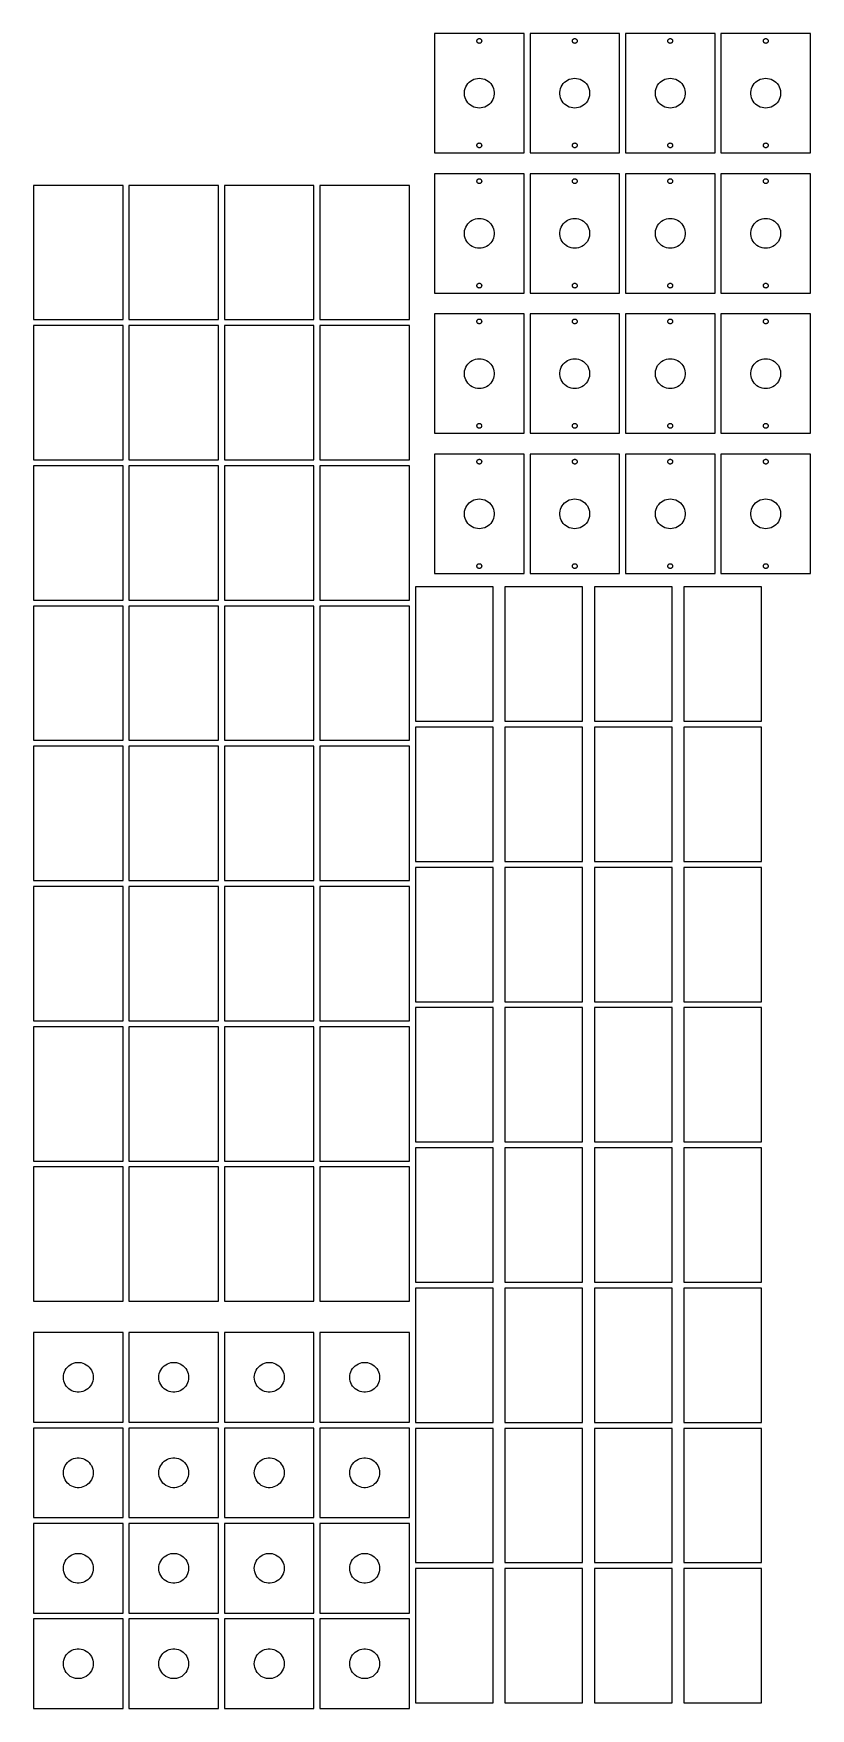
# Model space of a CAD drawing. Header units: metres. Extents: x -15 to 245, y -15 to 546.
import ezdxf

# ---------------------------------------------------------------- set-up
doc = ezdxf.new("R2010")
doc.units = ezdxf.units.M

msp = doc.modelspace()

# ---------------------------------------------------------------- linework, layer by layer
for p, q in [((149.4, 546.4), (119.4, 546.4)), ((119.4, 546.4), (119.4, 506.4)), ((133.93, 544.547), (134.015, 544.601)), ((134.015, 544.601), (134.105, 544.644)), ((134.105, 544.644), (134.201, 544.675)), ((134.201, 544.675), (134.3, 544.694)), ((134.3, 544.694), (134.4, 544.7)), ((134.4, 544.7), (134.5, 544.694)), ((134.5, 544.694), (134.599, 544.675)), ((134.599, 544.675), (134.694, 544.644)), ((134.694, 544.644), (134.785, 544.601)), ((134.785, 544.601), (134.87, 544.547)), ((149.4, 506.4), (149.4, 546.4)), ((181.4, 546.4), (151.4, 546.4)), ((151.4, 546.4), (151.4, 506.4)), ((165.93, 544.547), (166.015, 544.601)), ((166.015, 544.601), (166.105, 544.644)), ((166.105, 544.644), (166.201, 544.675)), ((166.201, 544.675), (166.3, 544.694)), ((166.3, 544.694), (166.4, 544.7)), ((166.4, 544.7), (166.5, 544.694)), ((166.5, 544.694), (166.599, 544.675)), ((166.599, 544.675), (166.694, 544.644)), ((166.694, 544.644), (166.785, 544.601)), ((166.785, 544.601), (166.87, 544.547)), ((181.4, 506.4), (181.4, 546.4)), ((213.4, 546.4), (183.4, 546.4)), ((183.4, 546.4), (183.4, 506.4)), ((197.93, 544.547), (198.015, 544.601)), ((198.015, 544.601), (198.105, 544.644)), ((198.105, 544.644), (198.201, 544.675)), ((198.201, 544.675), (198.3, 544.694)), ((198.3, 544.694), (198.4, 544.7)), ((198.4, 544.7), (198.5, 544.694)), ((198.5, 544.694), (198.599, 544.675)), ((198.599, 544.675), (198.694, 544.644)), ((198.694, 544.644), (198.785, 544.601)), ((198.785, 544.601), (198.87, 544.547)), ((213.4, 506.4), (213.4, 546.4)), ((245.4, 546.4), (215.4, 546.4)), ((215.4, 546.4), (215.4, 506.4)), ((229.93, 544.547), (230.015, 544.601)), ((230.015, 544.601), (230.105, 544.644)), ((230.105, 544.644), (230.201, 544.675)), ((230.201, 544.675), (230.3, 544.694)), ((230.3, 544.694), (230.4, 544.7)), ((230.4, 544.7), (230.5, 544.694)), ((230.5, 544.694), (230.599, 544.675)), ((230.599, 544.675), (230.694, 544.644)), ((230.694, 544.644), (230.785, 544.601)), ((230.785, 544.601), (230.87, 544.547)), ((245.4, 506.4), (245.4, 546.4)), ((133.602, 543.95), (133.614, 544.05)), ((133.602, 543.85), (133.602, 543.95)), ((133.614, 543.75), (133.602, 543.85)), ((133.614, 544.05), (133.639, 544.147)), ((133.639, 543.653), (133.614, 543.75)), ((133.639, 544.147), (133.676, 544.241)), ((133.676, 543.559), (133.639, 543.653)), ((133.676, 544.241), (133.725, 544.329)), ((133.725, 543.471), (133.676, 543.559)), ((133.725, 544.329), (133.784, 544.41)), ((133.784, 543.39), (133.725, 543.471)), ((133.784, 544.41), (133.852, 544.483)), ((133.852, 543.317), (133.784, 543.39)), ((133.852, 544.483), (133.93, 544.547)), ((133.93, 543.253), (133.852, 543.317)), ((134.015, 543.199), (133.93, 543.253)), ((134.105, 543.156), (134.015, 543.199)), ((134.201, 543.125), (134.105, 543.156)), ((134.3, 543.106), (134.201, 543.125)), ((134.4, 543.1), (134.3, 543.106)), ((134.5, 543.106), (134.4, 543.1)), ((134.599, 543.125), (134.5, 543.106)), ((134.694, 543.156), (134.599, 543.125)), ((134.785, 543.199), (134.694, 543.156)), ((134.87, 543.253), (134.785, 543.199)), ((134.87, 544.547), (134.948, 544.483)), ((134.948, 543.317), (134.87, 543.253)), ((134.948, 544.483), (135.016, 544.41)), ((135.016, 543.39), (134.948, 543.317)), ((135.016, 544.41), (135.075, 544.329)), ((135.075, 543.471), (135.016, 543.39)), ((135.075, 544.329), (135.124, 544.241)), ((135.124, 543.559), (135.075, 543.471)), ((135.124, 544.241), (135.161, 544.147)), ((135.161, 543.653), (135.124, 543.559)), ((135.161, 544.147), (135.186, 544.05)), ((135.186, 543.75), (135.161, 543.653)), ((135.186, 544.05), (135.198, 543.95)), ((135.198, 543.85), (135.186, 543.75)), ((135.198, 543.95), (135.198, 543.85)), ((165.602, 543.95), (165.614, 544.05)), ((165.602, 543.85), (165.602, 543.95)), ((165.614, 543.75), (165.602, 543.85)), ((165.614, 544.05), (165.639, 544.147)), ((165.639, 543.653), (165.614, 543.75)), ((165.639, 544.147), (165.676, 544.241)), ((165.676, 543.559), (165.639, 543.653)), ((165.676, 544.241), (165.725, 544.329)), ((165.725, 543.471), (165.676, 543.559)), ((165.725, 544.329), (165.784, 544.41)), ((165.784, 543.39), (165.725, 543.471)), ((165.784, 544.41), (165.852, 544.483)), ((165.852, 543.317), (165.784, 543.39)), ((165.852, 544.483), (165.93, 544.547)), ((165.93, 543.253), (165.852, 543.317)), ((166.015, 543.199), (165.93, 543.253)), ((166.105, 543.156), (166.015, 543.199)), ((166.201, 543.125), (166.105, 543.156)), ((166.3, 543.106), (166.201, 543.125)), ((166.4, 543.1), (166.3, 543.106)), ((166.5, 543.106), (166.4, 543.1)), ((166.599, 543.125), (166.5, 543.106)), ((166.694, 543.156), (166.599, 543.125)), ((166.785, 543.199), (166.694, 543.156)), ((166.87, 543.253), (166.785, 543.199)), ((166.87, 544.547), (166.948, 544.483)), ((166.948, 543.317), (166.87, 543.253)), ((166.948, 544.483), (167.016, 544.41)), ((167.016, 543.39), (166.948, 543.317)), ((167.016, 544.41), (167.075, 544.329)), ((167.075, 543.471), (167.016, 543.39)), ((167.075, 544.329), (167.124, 544.241)), ((167.124, 543.559), (167.075, 543.471)), ((167.124, 544.241), (167.161, 544.147)), ((167.161, 543.653), (167.124, 543.559)), ((167.161, 544.147), (167.186, 544.05)), ((167.186, 543.75), (167.161, 543.653)), ((167.186, 544.05), (167.198, 543.95)), ((167.198, 543.85), (167.186, 543.75)), ((167.198, 543.95), (167.198, 543.85)), ((197.602, 543.95), (197.614, 544.05)), ((197.602, 543.85), (197.602, 543.95)), ((197.614, 543.75), (197.602, 543.85)), ((197.614, 544.05), (197.639, 544.147)), ((197.639, 543.653), (197.614, 543.75)), ((197.639, 544.147), (197.676, 544.241)), ((197.676, 543.559), (197.639, 543.653)), ((197.676, 544.241), (197.725, 544.329)), ((197.725, 543.471), (197.676, 543.559)), ((197.725, 544.329), (197.784, 544.41)), ((197.784, 543.39), (197.725, 543.471)), ((197.784, 544.41), (197.852, 544.483)), ((197.852, 543.317), (197.784, 543.39)), ((197.852, 544.483), (197.93, 544.547)), ((197.93, 543.253), (197.852, 543.317)), ((198.015, 543.199), (197.93, 543.253)), ((198.105, 543.156), (198.015, 543.199)), ((198.201, 543.125), (198.105, 543.156)), ((198.3, 543.106), (198.201, 543.125)), ((198.4, 543.1), (198.3, 543.106)), ((198.5, 543.106), (198.4, 543.1)), ((198.599, 543.125), (198.5, 543.106)), ((198.694, 543.156), (198.599, 543.125)), ((198.785, 543.199), (198.694, 543.156)), ((198.87, 543.253), (198.785, 543.199)), ((198.87, 544.547), (198.948, 544.483)), ((198.948, 543.317), (198.87, 543.253)), ((198.948, 544.483), (199.016, 544.41)), ((199.016, 543.39), (198.948, 543.317)), ((199.016, 544.41), (199.075, 544.329)), ((199.075, 543.471), (199.016, 543.39)), ((199.075, 544.329), (199.124, 544.241)), ((199.124, 543.559), (199.075, 543.471)), ((199.124, 544.241), (199.161, 544.147)), ((199.161, 543.653), (199.124, 543.559)), ((199.161, 544.147), (199.186, 544.05)), ((199.186, 543.75), (199.161, 543.653)), ((199.186, 544.05), (199.198, 543.95)), ((199.198, 543.85), (199.186, 543.75)), ((199.198, 543.95), (199.198, 543.85)), ((229.602, 543.95), (229.614, 544.05)), ((229.602, 543.85), (229.602, 543.95)), ((229.614, 543.75), (229.602, 543.85)), ((229.614, 544.05), (229.639, 544.147)), ((229.639, 543.653), (229.614, 543.75)), ((229.639, 544.147), (229.676, 544.241)), ((229.676, 543.559), (229.639, 543.653)), ((229.676, 544.241), (229.725, 544.329)), ((229.725, 543.471), (229.676, 543.559)), ((229.725, 544.329), (229.784, 544.41)), ((229.784, 543.39), (229.725, 543.471)), ((229.784, 544.41), (229.852, 544.483)), ((229.852, 543.317), (229.784, 543.39)), ((229.852, 544.483), (229.93, 544.547)), ((229.93, 543.253), (229.852, 543.317)), ((230.015, 543.199), (229.93, 543.253)), ((230.105, 543.156), (230.015, 543.199)), ((230.201, 543.125), (230.105, 543.156)), ((230.3, 543.106), (230.201, 543.125)), ((230.4, 543.1), (230.3, 543.106)), ((230.5, 543.106), (230.4, 543.1)), ((230.599, 543.125), (230.5, 543.106)), ((230.694, 543.156), (230.599, 543.125)), ((230.785, 543.199), (230.694, 543.156)), ((230.87, 543.253), (230.785, 543.199)), ((230.87, 544.547), (230.948, 544.483)), ((230.948, 543.317), (230.87, 543.253)), ((230.948, 544.483), (231.016, 544.41)), ((231.016, 543.39), (230.948, 543.317)), ((231.016, 544.41), (231.075, 544.329)), ((231.075, 543.471), (231.016, 543.39)), ((231.075, 544.329), (231.124, 544.241)), ((231.124, 543.559), (231.075, 543.471)), ((231.124, 544.241), (231.161, 544.147)), ((231.161, 543.653), (231.124, 543.559)), ((231.161, 544.147), (231.186, 544.05)), ((231.186, 543.75), (231.161, 543.653)), ((231.186, 544.05), (231.198, 543.95)), ((231.198, 543.85), (231.186, 543.75)), ((231.198, 543.95), (231.198, 543.85)), ((129.489, 527.337), (129.645, 527.945)), ((129.645, 527.945), (129.876, 528.529)), ((129.876, 528.529), (130.178, 529.079)), ((130.178, 529.079), (130.547, 529.587)), ((130.547, 529.587), (130.977, 530.045)), ((130.977, 530.045), (131.461, 530.445)), ((131.461, 530.445), (131.991, 530.782)), ((131.991, 530.782), (132.559, 531.049)), ((132.559, 531.049), (133.157, 531.243)), ((133.157, 531.243), (133.773, 531.361)), ((133.773, 531.361), (134.4, 531.4)), ((134.4, 531.4), (135.027, 531.361)), ((135.027, 531.361), (135.643, 531.243)), ((135.643, 531.243), (136.241, 531.049)), ((136.241, 531.049), (136.809, 530.782)), ((136.809, 530.782), (137.339, 530.445)), ((137.339, 530.445), (137.823, 530.045)), ((137.823, 530.045), (138.253, 529.587)), ((138.253, 529.587), (138.622, 529.079)), ((138.622, 529.079), (138.924, 528.529)), ((138.924, 528.529), (139.155, 527.945)), ((139.155, 527.945), (139.311, 527.337)), ((161.489, 527.337), (161.645, 527.945)), ((161.645, 527.945), (161.876, 528.529)), ((161.876, 528.529), (162.178, 529.079)), ((162.178, 529.079), (162.547, 529.587)), ((162.547, 529.587), (162.977, 530.045)), ((162.977, 530.045), (163.461, 530.445)), ((163.461, 530.445), (163.991, 530.782)), ((163.991, 530.782), (164.559, 531.049)), ((164.559, 531.049), (165.157, 531.243)), ((165.157, 531.243), (165.773, 531.361)), ((165.773, 531.361), (166.4, 531.4)), ((166.4, 531.4), (167.027, 531.361)), ((167.027, 531.361), (167.643, 531.243)), ((167.643, 531.243), (168.241, 531.049)), ((168.241, 531.049), (168.809, 530.782)), ((168.809, 530.782), (169.339, 530.445)), ((169.339, 530.445), (169.823, 530.045)), ((169.823, 530.045), (170.253, 529.587)), ((170.253, 529.587), (170.622, 529.079)), ((170.622, 529.079), (170.924, 528.529)), ((170.924, 528.529), (171.155, 527.945)), ((171.155, 527.945), (171.311, 527.337)), ((193.489, 527.337), (193.645, 527.945)), ((193.645, 527.945), (193.876, 528.529)), ((193.876, 528.529), (194.178, 529.079)), ((194.178, 529.079), (194.547, 529.587)), ((194.547, 529.587), (194.977, 530.045)), ((194.977, 530.045), (195.461, 530.445)), ((195.461, 530.445), (195.991, 530.782)), ((195.991, 530.782), (196.559, 531.049)), ((196.559, 531.049), (197.157, 531.243)), ((197.157, 531.243), (197.773, 531.361)), ((197.773, 531.361), (198.4, 531.4)), ((198.4, 531.4), (199.027, 531.361)), ((199.027, 531.361), (199.643, 531.243)), ((199.643, 531.243), (200.241, 531.049)), ((200.241, 531.049), (200.809, 530.782)), ((200.809, 530.782), (201.339, 530.445)), ((201.339, 530.445), (201.823, 530.045)), ((201.823, 530.045), (202.253, 529.587)), ((202.253, 529.587), (202.622, 529.079)), ((202.622, 529.079), (202.924, 528.529)), ((202.924, 528.529), (203.155, 527.945)), ((203.155, 527.945), (203.311, 527.337)), ((225.489, 527.337), (225.645, 527.945)), ((225.645, 527.945), (225.876, 528.529)), ((225.876, 528.529), (226.178, 529.079)), ((226.178, 529.079), (226.547, 529.587)), ((226.547, 529.587), (226.977, 530.045)), ((226.977, 530.045), (227.461, 530.445)), ((227.461, 530.445), (227.991, 530.782)), ((227.991, 530.782), (228.559, 531.049)), ((228.559, 531.049), (229.157, 531.243)), ((229.157, 531.243), (229.773, 531.361)), ((229.773, 531.361), (230.4, 531.4)), ((230.4, 531.4), (231.027, 531.361)), ((231.027, 531.361), (231.643, 531.243)), ((231.643, 531.243), (232.241, 531.049)), ((232.241, 531.049), (232.809, 530.782)), ((232.809, 530.782), (233.339, 530.445)), ((233.339, 530.445), (233.823, 530.045)), ((233.823, 530.045), (234.253, 529.587)), ((234.253, 529.587), (234.622, 529.079)), ((234.622, 529.079), (234.924, 528.529)), ((234.924, 528.529), (235.155, 527.945)), ((235.155, 527.945), (235.311, 527.337)), ((129.41, 526.714), (129.489, 527.337)), ((129.41, 526.086), (129.41, 526.714)), ((129.489, 525.463), (129.41, 526.086)), ((129.645, 524.855), (129.489, 525.463)), ((129.876, 524.271), (129.645, 524.855)), ((130.178, 523.721), (129.876, 524.271)), ((130.547, 523.213), (130.178, 523.721)), ((130.977, 522.755), (130.547, 523.213)), ((131.461, 522.355), (130.977, 522.755)), ((131.991, 522.018), (131.461, 522.355)), ((137.339, 522.355), (136.809, 522.018)), ((137.823, 522.755), (137.339, 522.355)), ((138.253, 523.213), (137.823, 522.755)), ((138.622, 523.721), (138.253, 523.213)), ((138.924, 524.271), (138.622, 523.721)), ((139.155, 524.855), (138.924, 524.271)), ((139.311, 525.463), (139.155, 524.855)), ((139.311, 527.337), (139.39, 526.714)), ((139.39, 526.086), (139.311, 525.463)), ((139.39, 526.714), (139.39, 526.086)), ((161.41, 526.714), (161.489, 527.337)), ((161.41, 526.086), (161.41, 526.714)), ((161.489, 525.463), (161.41, 526.086)), ((161.645, 524.855), (161.489, 525.463)), ((161.876, 524.271), (161.645, 524.855)), ((162.178, 523.721), (161.876, 524.271)), ((162.547, 523.213), (162.178, 523.721)), ((162.977, 522.755), (162.547, 523.213)), ((163.461, 522.355), (162.977, 522.755)), ((163.991, 522.018), (163.461, 522.355)), ((169.339, 522.355), (168.809, 522.018)), ((169.823, 522.755), (169.339, 522.355)), ((170.253, 523.213), (169.823, 522.755)), ((170.622, 523.721), (170.253, 523.213)), ((170.924, 524.271), (170.622, 523.721)), ((171.155, 524.855), (170.924, 524.271)), ((171.311, 525.463), (171.155, 524.855)), ((171.311, 527.337), (171.39, 526.714)), ((171.39, 526.086), (171.311, 525.463)), ((171.39, 526.714), (171.39, 526.086)), ((193.41, 526.714), (193.489, 527.337)), ((193.41, 526.086), (193.41, 526.714)), ((193.489, 525.463), (193.41, 526.086)), ((193.645, 524.855), (193.489, 525.463)), ((193.876, 524.271), (193.645, 524.855)), ((194.178, 523.721), (193.876, 524.271)), ((194.547, 523.213), (194.178, 523.721)), ((194.977, 522.755), (194.547, 523.213)), ((195.461, 522.355), (194.977, 522.755)), ((195.991, 522.018), (195.461, 522.355)), ((201.339, 522.355), (200.809, 522.018)), ((201.823, 522.755), (201.339, 522.355)), ((202.253, 523.213), (201.823, 522.755)), ((202.622, 523.721), (202.253, 523.213)), ((202.924, 524.271), (202.622, 523.721)), ((203.155, 524.855), (202.924, 524.271)), ((203.311, 525.463), (203.155, 524.855)), ((203.311, 527.337), (203.39, 526.714)), ((203.39, 526.086), (203.311, 525.463)), ((203.39, 526.714), (203.39, 526.086)), ((225.41, 526.714), (225.489, 527.337)), ((225.41, 526.086), (225.41, 526.714)), ((225.489, 525.463), (225.41, 526.086)), ((225.645, 524.855), (225.489, 525.463)), ((225.876, 524.271), (225.645, 524.855)), ((226.178, 523.721), (225.876, 524.271)), ((226.547, 523.213), (226.178, 523.721)), ((226.977, 522.755), (226.547, 523.213)), ((227.461, 522.355), (226.977, 522.755)), ((227.991, 522.018), (227.461, 522.355)), ((233.339, 522.355), (232.809, 522.018)), ((233.823, 522.755), (233.339, 522.355)), ((234.253, 523.213), (233.823, 522.755)), ((234.622, 523.721), (234.253, 523.213)), ((234.924, 524.271), (234.622, 523.721)), ((235.155, 524.855), (234.924, 524.271)), ((235.311, 525.463), (235.155, 524.855)), ((235.311, 527.337), (235.39, 526.714)), ((235.39, 526.086), (235.311, 525.463)), ((235.39, 526.714), (235.39, 526.086)), ((132.559, 521.751), (131.991, 522.018)), ((133.157, 521.557), (132.559, 521.751)), ((133.773, 521.439), (133.157, 521.557)), ((134.4, 521.4), (133.773, 521.439)), ((135.027, 521.439), (134.4, 521.4)), ((135.643, 521.557), (135.027, 521.439)), ((136.241, 521.751), (135.643, 521.557)), ((136.809, 522.018), (136.241, 521.751)), ((164.559, 521.751), (163.991, 522.018)), ((165.157, 521.557), (164.559, 521.751)), ((165.773, 521.439), (165.157, 521.557)), ((166.4, 521.4), (165.773, 521.439)), ((167.027, 521.439), (166.4, 521.4)), ((167.643, 521.557), (167.027, 521.439)), ((168.241, 521.751), (167.643, 521.557)), ((168.809, 522.018), (168.241, 521.751)), ((196.559, 521.751), (195.991, 522.018)), ((197.157, 521.557), (196.559, 521.751)), ((197.773, 521.439), (197.157, 521.557)), ((198.4, 521.4), (197.773, 521.439)), ((199.027, 521.439), (198.4, 521.4)), ((199.643, 521.557), (199.027, 521.439)), ((200.241, 521.751), (199.643, 521.557)), ((200.809, 522.018), (200.241, 521.751)), ((228.559, 521.751), (227.991, 522.018)), ((229.157, 521.557), (228.559, 521.751)), ((229.773, 521.439), (229.157, 521.557)), ((230.4, 521.4), (229.773, 521.439)), ((231.027, 521.439), (230.4, 521.4)), ((231.643, 521.557), (231.027, 521.439)), ((232.241, 521.751), (231.643, 521.557)), ((232.809, 522.018), (232.241, 521.751)), ((119.4, 506.4), (149.4, 506.4)), ((133.602, 508.95), (133.614, 509.05)), ((133.602, 508.85), (133.602, 508.95)), ((133.614, 508.75), (133.602, 508.85)), ((133.614, 509.05), (133.639, 509.147)), ((133.639, 508.653), (133.614, 508.75)), ((133.639, 509.147), (133.676, 509.241)), ((133.676, 508.559), (133.639, 508.653)), ((133.676, 509.241), (133.725, 509.329)), ((133.725, 508.471), (133.676, 508.559)), ((133.725, 509.329), (133.784, 509.41)), ((133.784, 508.39), (133.725, 508.471)), ((133.784, 509.41), (133.852, 509.483)), ((133.852, 508.317), (133.784, 508.39)), ((133.852, 509.483), (133.93, 509.547)), ((133.93, 508.253), (133.852, 508.317)), ((133.93, 509.547), (134.015, 509.601)), ((134.015, 508.199), (133.93, 508.253)), ((134.015, 509.601), (134.105, 509.644)), ((134.105, 508.156), (134.015, 508.199)), ((134.105, 509.644), (134.201, 509.675)), ((134.201, 508.125), (134.105, 508.156)), ((134.201, 509.675), (134.3, 509.694)), ((134.3, 508.106), (134.201, 508.125)), ((134.3, 509.694), (134.4, 509.7)), ((134.4, 508.1), (134.3, 508.106)), ((134.4, 509.7), (134.5, 509.694)), ((134.5, 508.106), (134.4, 508.1)), ((134.5, 509.694), (134.599, 509.675)), ((134.599, 508.125), (134.5, 508.106)), ((134.599, 509.675), (134.694, 509.644)), ((134.694, 508.156), (134.599, 508.125)), ((134.694, 509.644), (134.785, 509.601)), ((134.785, 508.199), (134.694, 508.156)), ((134.785, 509.601), (134.87, 509.547)), ((134.87, 508.253), (134.785, 508.199)), ((134.87, 509.547), (134.948, 509.483)), ((134.948, 508.317), (134.87, 508.253)), ((134.948, 509.483), (135.016, 509.41)), ((135.016, 508.39), (134.948, 508.317)), ((135.016, 509.41), (135.075, 509.329)), ((135.075, 508.471), (135.016, 508.39)), ((135.075, 509.329), (135.124, 509.241)), ((135.124, 508.559), (135.075, 508.471)), ((135.124, 509.241), (135.161, 509.147)), ((135.161, 508.653), (135.124, 508.559)), ((135.161, 509.147), (135.186, 509.05)), ((135.186, 508.75), (135.161, 508.653)), ((135.186, 509.05), (135.198, 508.95)), ((135.198, 508.85), (135.186, 508.75)), ((135.198, 508.95), (135.198, 508.85)), ((151.4, 506.4), (181.4, 506.4)), ((165.602, 508.95), (165.614, 509.05)), ((165.602, 508.85), (165.602, 508.95)), ((165.614, 508.75), (165.602, 508.85)), ((165.614, 509.05), (165.639, 509.147)), ((165.639, 508.653), (165.614, 508.75)), ((165.639, 509.147), (165.676, 509.241)), ((165.676, 508.559), (165.639, 508.653)), ((165.676, 509.241), (165.725, 509.329)), ((165.725, 508.471), (165.676, 508.559)), ((165.725, 509.329), (165.784, 509.41)), ((165.784, 508.39), (165.725, 508.471)), ((165.784, 509.41), (165.852, 509.483)), ((165.852, 508.317), (165.784, 508.39)), ((165.852, 509.483), (165.93, 509.547)), ((165.93, 508.253), (165.852, 508.317)), ((165.93, 509.547), (166.015, 509.601)), ((166.015, 508.199), (165.93, 508.253)), ((166.015, 509.601), (166.105, 509.644)), ((166.105, 508.156), (166.015, 508.199)), ((166.105, 509.644), (166.201, 509.675)), ((166.201, 508.125), (166.105, 508.156)), ((166.201, 509.675), (166.3, 509.694)), ((166.3, 508.106), (166.201, 508.125)), ((166.3, 509.694), (166.4, 509.7)), ((166.4, 508.1), (166.3, 508.106)), ((166.4, 509.7), (166.5, 509.694)), ((166.5, 508.106), (166.4, 508.1)), ((166.5, 509.694), (166.599, 509.675)), ((166.599, 508.125), (166.5, 508.106)), ((166.599, 509.675), (166.694, 509.644)), ((166.694, 508.156), (166.599, 508.125)), ((166.694, 509.644), (166.785, 509.601)), ((166.785, 508.199), (166.694, 508.156)), ((166.785, 509.601), (166.87, 509.547)), ((166.87, 508.253), (166.785, 508.199)), ((166.87, 509.547), (166.948, 509.483)), ((166.948, 508.317), (166.87, 508.253)), ((166.948, 509.483), (167.016, 509.41)), ((167.016, 508.39), (166.948, 508.317)), ((167.016, 509.41), (167.075, 509.329)), ((167.075, 508.471), (167.016, 508.39)), ((167.075, 509.329), (167.124, 509.241)), ((167.124, 508.559), (167.075, 508.471)), ((167.124, 509.241), (167.161, 509.147)), ((167.161, 508.653), (167.124, 508.559)), ((167.161, 509.147), (167.186, 509.05)), ((167.186, 508.75), (167.161, 508.653)), ((167.186, 509.05), (167.198, 508.95)), ((167.198, 508.85), (167.186, 508.75)), ((167.198, 508.95), (167.198, 508.85)), ((183.4, 506.4), (213.4, 506.4)), ((197.602, 508.95), (197.614, 509.05)), ((197.602, 508.85), (197.602, 508.95)), ((197.614, 508.75), (197.602, 508.85)), ((197.614, 509.05), (197.639, 509.147)), ((197.639, 508.653), (197.614, 508.75)), ((197.639, 509.147), (197.676, 509.241)), ((197.676, 508.559), (197.639, 508.653)), ((197.676, 509.241), (197.725, 509.329)), ((197.725, 508.471), (197.676, 508.559)), ((197.725, 509.329), (197.784, 509.41)), ((197.784, 508.39), (197.725, 508.471)), ((197.784, 509.41), (197.852, 509.483)), ((197.852, 508.317), (197.784, 508.39)), ((197.852, 509.483), (197.93, 509.547)), ((197.93, 508.253), (197.852, 508.317)), ((197.93, 509.547), (198.015, 509.601)), ((198.015, 508.199), (197.93, 508.253)), ((198.015, 509.601), (198.105, 509.644)), ((198.105, 508.156), (198.015, 508.199)), ((198.105, 509.644), (198.201, 509.675)), ((198.201, 508.125), (198.105, 508.156)), ((198.201, 509.675), (198.3, 509.694)), ((198.3, 508.106), (198.201, 508.125)), ((198.3, 509.694), (198.4, 509.7)), ((198.4, 508.1), (198.3, 508.106)), ((198.4, 509.7), (198.5, 509.694)), ((198.5, 508.106), (198.4, 508.1)), ((198.5, 509.694), (198.599, 509.675)), ((198.599, 508.125), (198.5, 508.106)), ((198.599, 509.675), (198.694, 509.644)), ((198.694, 508.156), (198.599, 508.125)), ((198.694, 509.644), (198.785, 509.601)), ((198.785, 508.199), (198.694, 508.156)), ((198.785, 509.601), (198.87, 509.547)), ((198.87, 508.253), (198.785, 508.199)), ((198.87, 509.547), (198.948, 509.483)), ((198.948, 508.317), (198.87, 508.253)), ((198.948, 509.483), (199.016, 509.41)), ((199.016, 508.39), (198.948, 508.317)), ((199.016, 509.41), (199.075, 509.329)), ((199.075, 508.471), (199.016, 508.39)), ((199.075, 509.329), (199.124, 509.241)), ((199.124, 508.559), (199.075, 508.471)), ((199.124, 509.241), (199.161, 509.147)), ((199.161, 508.653), (199.124, 508.559)), ((199.161, 509.147), (199.186, 509.05)), ((199.186, 508.75), (199.161, 508.653)), ((199.186, 509.05), (199.198, 508.95)), ((199.198, 508.85), (199.186, 508.75)), ((199.198, 508.95), (199.198, 508.85)), ((215.4, 506.4), (245.4, 506.4)), ((229.602, 508.95), (229.614, 509.05)), ((229.602, 508.85), (229.602, 508.95)), ((229.614, 508.75), (229.602, 508.85)), ((229.614, 509.05), (229.639, 509.147)), ((229.639, 508.653), (229.614, 508.75)), ((229.639, 509.147), (229.676, 509.241)), ((229.676, 508.559), (229.639, 508.653)), ((229.676, 509.241), (229.725, 509.329)), ((229.725, 508.471), (229.676, 508.559)), ((229.725, 509.329), (229.784, 509.41)), ((229.784, 508.39), (229.725, 508.471)), ((229.784, 509.41), (229.852, 509.483)), ((229.852, 508.317), (229.784, 508.39)), ((229.852, 509.483), (229.93, 509.547)), ((229.93, 508.253), (229.852, 508.317)), ((229.93, 509.547), (230.015, 509.601)), ((230.015, 508.199), (229.93, 508.253)), ((230.015, 509.601), (230.105, 509.644)), ((230.105, 508.156), (230.015, 508.199)), ((230.105, 509.644), (230.201, 509.675)), ((230.201, 508.125), (230.105, 508.156)), ((230.201, 509.675), (230.3, 509.694)), ((230.3, 508.106), (230.201, 508.125)), ((230.3, 509.694), (230.4, 509.7)), ((230.4, 508.1), (230.3, 508.106)), ((230.4, 509.7), (230.5, 509.694)), ((230.5, 508.106), (230.4, 508.1)), ((230.5, 509.694), (230.599, 509.675)), ((230.599, 508.125), (230.5, 508.106)), ((230.599, 509.675), (230.694, 509.644)), ((230.694, 508.156), (230.599, 508.125)), ((230.694, 509.644), (230.785, 509.601)), ((230.785, 508.199), (230.694, 508.156)), ((230.785, 509.601), (230.87, 509.547)), ((230.87, 508.253), (230.785, 508.199)), ((230.87, 509.547), (230.948, 509.483)), ((230.948, 508.317), (230.87, 508.253)), ((230.948, 509.483), (231.016, 509.41)), ((231.016, 508.39), (230.948, 508.317)), ((231.016, 509.41), (231.075, 509.329)), ((231.075, 508.471), (231.016, 508.39)), ((231.075, 509.329), (231.124, 509.241)), ((231.124, 508.559), (231.075, 508.471)), ((231.124, 509.241), (231.161, 509.147)), ((231.161, 508.653), (231.124, 508.559)), ((231.161, 509.147), (231.186, 509.05)), ((231.186, 508.75), (231.161, 508.653)), ((231.186, 509.05), (231.198, 508.95)), ((231.198, 508.85), (231.186, 508.75)), ((231.198, 508.95), (231.198, 508.85)), ((15, 495.5), (-15, 495.5)), ((-15, 495.5), (-15, 450.5)), ((15, 450.5), (15, 495.5)), ((47, 495.5), (17, 495.5)), ((17, 495.5), (17, 450.5)), ((47, 450.5), (47, 495.5)), ((79, 495.5), (49, 495.5)), ((49, 495.5), (49, 450.5)), ((79, 450.5), (79, 495.5)), ((111, 495.5), (81, 495.5)), ((81, 495.5), (81, 450.5)), ((111, 450.5), (111, 495.5)), ((149.4, 499.4), (119.4, 499.4)), ((119.4, 499.4), (119.4, 459.4)), ((133.602, 496.95), (133.614, 497.05)), ((133.602, 496.85), (133.602, 496.95)), ((133.614, 496.75), (133.602, 496.85)), ((133.614, 497.05), (133.639, 497.147)), ((133.639, 496.653), (133.614, 496.75)), ((133.639, 497.147), (133.676, 497.241)), ((133.676, 496.559), (133.639, 496.653)), ((133.676, 497.241), (133.725, 497.329)), ((133.725, 496.471), (133.676, 496.559)), ((133.725, 497.329), (133.784, 497.41)), ((133.784, 496.39), (133.725, 496.471)), ((133.784, 497.41), (133.852, 497.483)), ((133.852, 496.317), (133.784, 496.39)), ((133.852, 497.483), (133.93, 497.547)), ((133.93, 496.253), (133.852, 496.317)), ((133.93, 497.547), (134.015, 497.601)), ((134.015, 496.199), (133.93, 496.253)), ((134.015, 497.601), (134.105, 497.644)), ((134.105, 496.156), (134.015, 496.199)), ((134.105, 497.644), (134.201, 497.675)), ((134.201, 496.125), (134.105, 496.156)), ((134.201, 497.675), (134.3, 497.694)), ((134.3, 496.106), (134.201, 496.125)), ((134.3, 497.694), (134.4, 497.7)), ((134.4, 496.1), (134.3, 496.106)), ((134.4, 497.7), (134.5, 497.694)), ((134.5, 496.106), (134.4, 496.1)), ((134.5, 497.694), (134.599, 497.675)), ((134.599, 496.125), (134.5, 496.106)), ((134.599, 497.675), (134.694, 497.644)), ((134.694, 496.156), (134.599, 496.125)), ((134.694, 497.644), (134.785, 497.601)), ((134.785, 496.199), (134.694, 496.156)), ((134.785, 497.601), (134.87, 497.547)), ((134.87, 496.253), (134.785, 496.199)), ((134.87, 497.547), (134.948, 497.483)), ((134.948, 496.317), (134.87, 496.253)), ((134.948, 497.483), (135.016, 497.41)), ((135.016, 496.39), (134.948, 496.317)), ((135.016, 497.41), (135.075, 497.329)), ((135.075, 496.471), (135.016, 496.39)), ((135.075, 497.329), (135.124, 497.241)), ((135.124, 496.559), (135.075, 496.471)), ((135.124, 497.241), (135.161, 497.147)), ((135.161, 496.653), (135.124, 496.559)), ((135.161, 497.147), (135.186, 497.05)), ((135.186, 496.75), (135.161, 496.653)), ((135.186, 497.05), (135.198, 496.95)), ((135.198, 496.85), (135.186, 496.75)), ((135.198, 496.95), (135.198, 496.85)), ((149.4, 459.4), (149.4, 499.4)), ((181.4, 499.4), (151.4, 499.4)), ((151.4, 499.4), (151.4, 459.4)), ((165.602, 496.95), (165.614, 497.05)), ((165.602, 496.85), (165.602, 496.95)), ((165.614, 496.75), (165.602, 496.85)), ((165.614, 497.05), (165.639, 497.147)), ((165.639, 496.653), (165.614, 496.75)), ((165.639, 497.147), (165.676, 497.241)), ((165.676, 496.559), (165.639, 496.653)), ((165.676, 497.241), (165.725, 497.329)), ((165.725, 496.471), (165.676, 496.559)), ((165.725, 497.329), (165.784, 497.41)), ((165.784, 496.39), (165.725, 496.471)), ((165.784, 497.41), (165.852, 497.483)), ((165.852, 496.317), (165.784, 496.39)), ((165.852, 497.483), (165.93, 497.547)), ((165.93, 496.253), (165.852, 496.317)), ((165.93, 497.547), (166.015, 497.601)), ((166.015, 496.199), (165.93, 496.253)), ((166.015, 497.601), (166.105, 497.644)), ((166.105, 496.156), (166.015, 496.199)), ((166.105, 497.644), (166.201, 497.675)), ((166.201, 496.125), (166.105, 496.156)), ((166.201, 497.675), (166.3, 497.694)), ((166.3, 496.106), (166.201, 496.125)), ((166.3, 497.694), (166.4, 497.7)), ((166.4, 496.1), (166.3, 496.106)), ((166.4, 497.7), (166.5, 497.694)), ((166.5, 496.106), (166.4, 496.1)), ((166.5, 497.694), (166.599, 497.675)), ((166.599, 496.125), (166.5, 496.106)), ((166.599, 497.675), (166.694, 497.644)), ((166.694, 496.156), (166.599, 496.125)), ((166.694, 497.644), (166.785, 497.601)), ((166.785, 496.199), (166.694, 496.156)), ((166.785, 497.601), (166.87, 497.547)), ((166.87, 496.253), (166.785, 496.199)), ((166.87, 497.547), (166.948, 497.483)), ((166.948, 496.317), (166.87, 496.253)), ((166.948, 497.483), (167.016, 497.41)), ((167.016, 496.39), (166.948, 496.317)), ((167.016, 497.41), (167.075, 497.329)), ((167.075, 496.471), (167.016, 496.39)), ((167.075, 497.329), (167.124, 497.241)), ((167.124, 496.559), (167.075, 496.471)), ((167.124, 497.241), (167.161, 497.147)), ((167.161, 496.653), (167.124, 496.559)), ((167.161, 497.147), (167.186, 497.05)), ((167.186, 496.75), (167.161, 496.653)), ((167.186, 497.05), (167.198, 496.95)), ((167.198, 496.85), (167.186, 496.75)), ((167.198, 496.95), (167.198, 496.85)), ((181.4, 459.4), (181.4, 499.4)), ((213.4, 499.4), (183.4, 499.4)), ((183.4, 499.4), (183.4, 459.4)), ((197.602, 496.95), (197.614, 497.05)), ((197.602, 496.85), (197.602, 496.95)), ((197.614, 496.75), (197.602, 496.85)), ((197.614, 497.05), (197.639, 497.147)), ((197.639, 496.653), (197.614, 496.75)), ((197.639, 497.147), (197.676, 497.241)), ((197.676, 496.559), (197.639, 496.653)), ((197.676, 497.241), (197.725, 497.329)), ((197.725, 496.471), (197.676, 496.559)), ((197.725, 497.329), (197.784, 497.41)), ((197.784, 496.39), (197.725, 496.471)), ((197.784, 497.41), (197.852, 497.483)), ((197.852, 496.317), (197.784, 496.39)), ((197.852, 497.483), (197.93, 497.547)), ((197.93, 496.253), (197.852, 496.317)), ((197.93, 497.547), (198.015, 497.601)), ((198.015, 496.199), (197.93, 496.253)), ((198.015, 497.601), (198.105, 497.644)), ((198.105, 496.156), (198.015, 496.199)), ((198.105, 497.644), (198.201, 497.675)), ((198.201, 496.125), (198.105, 496.156)), ((198.201, 497.675), (198.3, 497.694)), ((198.3, 496.106), (198.201, 496.125)), ((198.3, 497.694), (198.4, 497.7)), ((198.4, 496.1), (198.3, 496.106)), ((198.4, 497.7), (198.5, 497.694)), ((198.5, 496.106), (198.4, 496.1)), ((198.5, 497.694), (198.599, 497.675)), ((198.599, 496.125), (198.5, 496.106)), ((198.599, 497.675), (198.694, 497.644)), ((198.694, 496.156), (198.599, 496.125)), ((198.694, 497.644), (198.785, 497.601)), ((198.785, 496.199), (198.694, 496.156)), ((198.785, 497.601), (198.87, 497.547)), ((198.87, 496.253), (198.785, 496.199)), ((198.87, 497.547), (198.948, 497.483)), ((198.948, 496.317), (198.87, 496.253)), ((198.948, 497.483), (199.016, 497.41)), ((199.016, 496.39), (198.948, 496.317)), ((199.016, 497.41), (199.075, 497.329)), ((199.075, 496.471), (199.016, 496.39)), ((199.075, 497.329), (199.124, 497.241)), ((199.124, 496.559), (199.075, 496.471)), ((199.124, 497.241), (199.161, 497.147)), ((199.161, 496.653), (199.124, 496.559)), ((199.161, 497.147), (199.186, 497.05)), ((199.186, 496.75), (199.161, 496.653)), ((199.186, 497.05), (199.198, 496.95)), ((199.198, 496.85), (199.186, 496.75)), ((199.198, 496.95), (199.198, 496.85)), ((213.4, 459.4), (213.4, 499.4)), ((245.4, 499.4), (215.4, 499.4)), ((215.4, 499.4), (215.4, 459.4)), ((229.602, 496.95), (229.614, 497.05)), ((229.602, 496.85), (229.602, 496.95)), ((229.614, 496.75), (229.602, 496.85)), ((229.614, 497.05), (229.639, 497.147)), ((229.639, 496.653), (229.614, 496.75)), ((229.639, 497.147), (229.676, 497.241)), ((229.676, 496.559), (229.639, 496.653)), ((229.676, 497.241), (229.725, 497.329)), ((229.725, 496.471), (229.676, 496.559)), ((229.725, 497.329), (229.784, 497.41)), ((229.784, 496.39), (229.725, 496.471)), ((229.784, 497.41), (229.852, 497.483)), ((229.852, 496.317), (229.784, 496.39)), ((229.852, 497.483), (229.93, 497.547)), ((229.93, 496.253), (229.852, 496.317)), ((229.93, 497.547), (230.015, 497.601)), ((230.015, 496.199), (229.93, 496.253)), ((230.015, 497.601), (230.105, 497.644)), ((230.105, 496.156), (230.015, 496.199)), ((230.105, 497.644), (230.201, 497.675)), ((230.201, 496.125), (230.105, 496.156)), ((230.201, 497.675), (230.3, 497.694)), ((230.3, 496.106), (230.201, 496.125)), ((230.3, 497.694), (230.4, 497.7)), ((230.4, 496.1), (230.3, 496.106)), ((230.4, 497.7), (230.5, 497.694)), ((230.5, 496.106), (230.4, 496.1)), ((230.5, 497.694), (230.599, 497.675)), ((230.599, 496.125), (230.5, 496.106)), ((230.599, 497.675), (230.694, 497.644)), ((230.694, 496.156), (230.599, 496.125)), ((230.694, 497.644), (230.785, 497.601)), ((230.785, 496.199), (230.694, 496.156)), ((230.785, 497.601), (230.87, 497.547)), ((230.87, 496.253), (230.785, 496.199)), ((230.87, 497.547), (230.948, 497.483)), ((230.948, 496.317), (230.87, 496.253)), ((230.948, 497.483), (231.016, 497.41)), ((231.016, 496.39), (230.948, 496.317)), ((231.016, 497.41), (231.075, 497.329)), ((231.075, 496.471), (231.016, 496.39)), ((231.075, 497.329), (231.124, 497.241)), ((231.124, 496.559), (231.075, 496.471)), ((231.124, 497.241), (231.161, 497.147)), ((231.161, 496.653), (231.124, 496.559)), ((231.161, 497.147), (231.186, 497.05)), ((231.186, 496.75), (231.161, 496.653)), ((231.186, 497.05), (231.198, 496.95)), ((231.198, 496.85), (231.186, 496.75)), ((231.198, 496.95), (231.198, 496.85)), ((245.4, 459.4), (245.4, 499.4)), ((130.547, 482.587), (130.977, 483.045)), ((130.977, 483.045), (131.461, 483.445)), ((131.461, 483.445), (131.991, 483.782)), ((131.991, 483.782), (132.559, 484.049)), ((132.559, 484.049), (133.157, 484.243)), ((133.157, 484.243), (133.773, 484.361)), ((133.773, 484.361), (134.4, 484.4)), ((134.4, 484.4), (135.027, 484.361)), ((135.027, 484.361), (135.643, 484.243)), ((135.643, 484.243), (136.241, 484.049)), ((136.241, 484.049), (136.809, 483.782)), ((136.809, 483.782), (137.339, 483.445)), ((137.339, 483.445), (137.823, 483.045)), ((137.823, 483.045), (138.253, 482.587)), ((162.547, 482.587), (162.977, 483.045)), ((162.977, 483.045), (163.461, 483.445)), ((163.461, 483.445), (163.991, 483.782)), ((163.991, 483.782), (164.559, 484.049)), ((164.559, 484.049), (165.157, 484.243)), ((165.157, 484.243), (165.773, 484.361)), ((165.773, 484.361), (166.4, 484.4)), ((166.4, 484.4), (167.027, 484.361)), ((167.027, 484.361), (167.643, 484.243)), ((167.643, 484.243), (168.241, 484.049)), ((168.241, 484.049), (168.809, 483.782)), ((168.809, 483.782), (169.339, 483.445)), ((169.339, 483.445), (169.823, 483.045)), ((169.823, 483.045), (170.253, 482.587)), ((194.547, 482.587), (194.977, 483.045)), ((194.977, 483.045), (195.461, 483.445)), ((195.461, 483.445), (195.991, 483.782)), ((195.991, 483.782), (196.559, 484.049)), ((196.559, 484.049), (197.157, 484.243)), ((197.157, 484.243), (197.773, 484.361)), ((197.773, 484.361), (198.4, 484.4)), ((198.4, 484.4), (199.027, 484.361)), ((199.027, 484.361), (199.643, 484.243)), ((199.643, 484.243), (200.241, 484.049)), ((200.241, 484.049), (200.809, 483.782)), ((200.809, 483.782), (201.339, 483.445)), ((201.339, 483.445), (201.823, 483.045)), ((201.823, 483.045), (202.253, 482.587)), ((226.547, 482.587), (226.977, 483.045)), ((226.977, 483.045), (227.461, 483.445)), ((227.461, 483.445), (227.991, 483.782)), ((227.991, 483.782), (228.559, 484.049)), ((228.559, 484.049), (229.157, 484.243)), ((229.157, 484.243), (229.773, 484.361)), ((229.773, 484.361), (230.4, 484.4)), ((230.4, 484.4), (231.027, 484.361)), ((231.027, 484.361), (231.643, 484.243)), ((231.643, 484.243), (232.241, 484.049)), ((232.241, 484.049), (232.809, 483.782)), ((232.809, 483.782), (233.339, 483.445)), ((233.339, 483.445), (233.823, 483.045)), ((233.823, 483.045), (234.253, 482.587)), ((129.41, 479.714), (129.489, 480.337)), ((129.41, 479.086), (129.41, 479.714)), ((129.489, 478.463), (129.41, 479.086)), ((129.489, 480.337), (129.645, 480.945)), ((129.645, 477.855), (129.489, 478.463)), ((129.645, 480.945), (129.876, 481.529)), ((129.876, 477.271), (129.645, 477.855)), ((129.876, 481.529), (130.178, 482.079)), ((130.178, 476.721), (129.876, 477.271)), ((130.178, 482.079), (130.547, 482.587)), ((138.253, 482.587), (138.622, 482.079)), ((138.622, 482.079), (138.924, 481.529)), ((138.924, 477.271), (138.622, 476.721)), ((138.924, 481.529), (139.155, 480.945)), ((139.155, 477.855), (138.924, 477.271)), ((139.155, 480.945), (139.311, 480.337)), ((139.311, 478.463), (139.155, 477.855)), ((139.311, 480.337), (139.39, 479.714)), ((139.39, 479.086), (139.311, 478.463)), ((139.39, 479.714), (139.39, 479.086)), ((161.41, 479.714), (161.489, 480.337)), ((161.41, 479.086), (161.41, 479.714)), ((161.489, 478.463), (161.41, 479.086)), ((161.489, 480.337), (161.645, 480.945)), ((161.645, 477.855), (161.489, 478.463)), ((161.645, 480.945), (161.876, 481.529)), ((161.876, 477.271), (161.645, 477.855)), ((161.876, 481.529), (162.178, 482.079)), ((162.178, 476.721), (161.876, 477.271)), ((162.178, 482.079), (162.547, 482.587)), ((170.253, 482.587), (170.622, 482.079)), ((170.622, 482.079), (170.924, 481.529)), ((170.924, 477.271), (170.622, 476.721)), ((170.924, 481.529), (171.155, 480.945)), ((171.155, 477.855), (170.924, 477.271)), ((171.155, 480.945), (171.311, 480.337)), ((171.311, 478.463), (171.155, 477.855)), ((171.311, 480.337), (171.39, 479.714)), ((171.39, 479.086), (171.311, 478.463)), ((171.39, 479.714), (171.39, 479.086)), ((193.41, 479.714), (193.489, 480.337)), ((193.41, 479.086), (193.41, 479.714)), ((193.489, 478.463), (193.41, 479.086)), ((193.489, 480.337), (193.645, 480.945)), ((193.645, 477.855), (193.489, 478.463)), ((193.645, 480.945), (193.876, 481.529)), ((193.876, 477.271), (193.645, 477.855)), ((193.876, 481.529), (194.178, 482.079)), ((194.178, 476.721), (193.876, 477.271)), ((194.178, 482.079), (194.547, 482.587)), ((202.253, 482.587), (202.622, 482.079)), ((202.622, 482.079), (202.924, 481.529)), ((202.924, 477.271), (202.622, 476.721)), ((202.924, 481.529), (203.155, 480.945)), ((203.155, 477.855), (202.924, 477.271)), ((203.155, 480.945), (203.311, 480.337)), ((203.311, 478.463), (203.155, 477.855)), ((203.311, 480.337), (203.39, 479.714)), ((203.39, 479.086), (203.311, 478.463)), ((203.39, 479.714), (203.39, 479.086)), ((225.41, 479.714), (225.489, 480.337)), ((225.41, 479.086), (225.41, 479.714)), ((225.489, 478.463), (225.41, 479.086)), ((225.489, 480.337), (225.645, 480.945)), ((225.645, 477.855), (225.489, 478.463)), ((225.645, 480.945), (225.876, 481.529)), ((225.876, 477.271), (225.645, 477.855)), ((225.876, 481.529), (226.178, 482.079)), ((226.178, 476.721), (225.876, 477.271)), ((226.178, 482.079), (226.547, 482.587)), ((234.253, 482.587), (234.622, 482.079)), ((234.622, 482.079), (234.924, 481.529)), ((234.924, 477.271), (234.622, 476.721)), ((234.924, 481.529), (235.155, 480.945)), ((235.155, 477.855), (234.924, 477.271)), ((235.155, 480.945), (235.311, 480.337)), ((235.311, 478.463), (235.155, 477.855)), ((235.311, 480.337), (235.39, 479.714)), ((235.39, 479.086), (235.311, 478.463)), ((235.39, 479.714), (235.39, 479.086)), ((130.547, 476.213), (130.178, 476.721)), ((130.977, 475.755), (130.547, 476.213)), ((131.461, 475.355), (130.977, 475.755)), ((131.991, 475.018), (131.461, 475.355)), ((132.559, 474.751), (131.991, 475.018)), ((133.157, 474.557), (132.559, 474.751)), ((133.773, 474.439), (133.157, 474.557)), ((134.4, 474.4), (133.773, 474.439)), ((135.027, 474.439), (134.4, 474.4)), ((135.643, 474.557), (135.027, 474.439)), ((136.241, 474.751), (135.643, 474.557)), ((136.809, 475.018), (136.241, 474.751)), ((137.339, 475.355), (136.809, 475.018)), ((137.823, 475.755), (137.339, 475.355)), ((138.253, 476.213), (137.823, 475.755)), ((138.622, 476.721), (138.253, 476.213)), ((162.547, 476.213), (162.178, 476.721)), ((162.977, 475.755), (162.547, 476.213)), ((163.461, 475.355), (162.977, 475.755)), ((163.991, 475.018), (163.461, 475.355)), ((164.559, 474.751), (163.991, 475.018)), ((165.157, 474.557), (164.559, 474.751)), ((165.773, 474.439), (165.157, 474.557)), ((166.4, 474.4), (165.773, 474.439)), ((167.027, 474.439), (166.4, 474.4)), ((167.643, 474.557), (167.027, 474.439)), ((168.241, 474.751), (167.643, 474.557)), ((168.809, 475.018), (168.241, 474.751)), ((169.339, 475.355), (168.809, 475.018)), ((169.823, 475.755), (169.339, 475.355)), ((170.253, 476.213), (169.823, 475.755)), ((170.622, 476.721), (170.253, 476.213)), ((194.547, 476.213), (194.178, 476.721)), ((194.977, 475.755), (194.547, 476.213)), ((195.461, 475.355), (194.977, 475.755)), ((195.991, 475.018), (195.461, 475.355)), ((196.559, 474.751), (195.991, 475.018)), ((197.157, 474.557), (196.559, 474.751)), ((197.773, 474.439), (197.157, 474.557)), ((198.4, 474.4), (197.773, 474.439)), ((199.027, 474.439), (198.4, 474.4)), ((199.643, 474.557), (199.027, 474.439)), ((200.241, 474.751), (199.643, 474.557)), ((200.809, 475.018), (200.241, 474.751)), ((201.339, 475.355), (200.809, 475.018)), ((201.823, 475.755), (201.339, 475.355)), ((202.253, 476.213), (201.823, 475.755)), ((202.622, 476.721), (202.253, 476.213)), ((226.547, 476.213), (226.178, 476.721)), ((226.977, 475.755), (226.547, 476.213)), ((227.461, 475.355), (226.977, 475.755)), ((227.991, 475.018), (227.461, 475.355)), ((228.559, 474.751), (227.991, 475.018)), ((229.157, 474.557), (228.559, 474.751)), ((229.773, 474.439), (229.157, 474.557)), ((230.4, 474.4), (229.773, 474.439)), ((231.027, 474.439), (230.4, 474.4)), ((231.643, 474.557), (231.027, 474.439)), ((232.241, 474.751), (231.643, 474.557)), ((232.809, 475.018), (232.241, 474.751)), ((233.339, 475.355), (232.809, 475.018)), ((233.823, 475.755), (233.339, 475.355)), ((234.253, 476.213), (233.823, 475.755)), ((234.622, 476.721), (234.253, 476.213)), ((133.602, 461.95), (133.614, 462.05)), ((133.602, 461.85), (133.602, 461.95)), ((133.614, 461.75), (133.602, 461.85)), ((133.614, 462.05), (133.639, 462.147)), ((133.639, 461.653), (133.614, 461.75)), ((133.639, 462.147), (133.676, 462.241)), ((133.676, 461.559), (133.639, 461.653)), ((133.676, 462.241), (133.725, 462.329)), ((133.725, 461.471), (133.676, 461.559)), ((133.725, 462.329), (133.784, 462.41)), ((133.784, 461.39), (133.725, 461.471)), ((133.784, 462.41), (133.852, 462.483)), ((133.852, 461.317), (133.784, 461.39)), ((133.852, 462.483), (133.93, 462.547)), ((133.93, 461.253), (133.852, 461.317)), ((133.93, 462.547), (134.015, 462.601)), ((134.015, 461.199), (133.93, 461.253)), ((134.015, 462.601), (134.105, 462.644)), ((134.105, 461.156), (134.015, 461.199)), ((134.105, 462.644), (134.201, 462.675)), ((134.201, 461.125), (134.105, 461.156)), ((134.201, 462.675), (134.3, 462.694)), ((134.3, 461.106), (134.201, 461.125)), ((134.3, 462.694), (134.4, 462.7)), ((134.4, 461.1), (134.3, 461.106)), ((134.4, 462.7), (134.5, 462.694)), ((134.5, 461.106), (134.4, 461.1)), ((134.5, 462.694), (134.599, 462.675)), ((134.599, 461.125), (134.5, 461.106)), ((134.599, 462.675), (134.694, 462.644)), ((134.694, 461.156), (134.599, 461.125)), ((134.694, 462.644), (134.785, 462.601)), ((134.785, 461.199), (134.694, 461.156)), ((134.785, 462.601), (134.87, 462.547)), ((134.87, 461.253), (134.785, 461.199)), ((134.87, 462.547), (134.948, 462.483)), ((134.948, 461.317), (134.87, 461.253)), ((134.948, 462.483), (135.016, 462.41)), ((135.016, 461.39), (134.948, 461.317)), ((135.016, 462.41), (135.075, 462.329)), ((135.075, 461.471), (135.016, 461.39)), ((135.075, 462.329), (135.124, 462.241)), ((135.124, 461.559), (135.075, 461.471)), ((135.124, 462.241), (135.161, 462.147)), ((135.161, 461.653), (135.124, 461.559)), ((135.161, 462.147), (135.186, 462.05)), ((135.186, 461.75), (135.161, 461.653)), ((135.186, 462.05), (135.198, 461.95)), ((135.198, 461.85), (135.186, 461.75)), ((135.198, 461.95), (135.198, 461.85)), ((165.602, 461.95), (165.614, 462.05)), ((165.602, 461.85), (165.602, 461.95)), ((165.614, 461.75), (165.602, 461.85)), ((165.614, 462.05), (165.639, 462.147)), ((165.639, 461.653), (165.614, 461.75)), ((165.639, 462.147), (165.676, 462.241)), ((165.676, 461.559), (165.639, 461.653)), ((165.676, 462.241), (165.725, 462.329)), ((165.725, 461.471), (165.676, 461.559)), ((165.725, 462.329), (165.784, 462.41)), ((165.784, 461.39), (165.725, 461.471)), ((165.784, 462.41), (165.852, 462.483)), ((165.852, 461.317), (165.784, 461.39)), ((165.852, 462.483), (165.93, 462.547)), ((165.93, 461.253), (165.852, 461.317)), ((165.93, 462.547), (166.015, 462.601)), ((166.015, 461.199), (165.93, 461.253)), ((166.015, 462.601), (166.105, 462.644)), ((166.105, 461.156), (166.015, 461.199)), ((166.105, 462.644), (166.201, 462.675)), ((166.201, 461.125), (166.105, 461.156)), ((166.201, 462.675), (166.3, 462.694)), ((166.3, 461.106), (166.201, 461.125)), ((166.3, 462.694), (166.4, 462.7)), ((166.4, 461.1), (166.3, 461.106)), ((166.4, 462.7), (166.5, 462.694)), ((166.5, 461.106), (166.4, 461.1)), ((166.5, 462.694), (166.599, 462.675)), ((166.599, 461.125), (166.5, 461.106)), ((166.599, 462.675), (166.694, 462.644)), ((166.694, 461.156), (166.599, 461.125)), ((166.694, 462.644), (166.785, 462.601)), ((166.785, 461.199), (166.694, 461.156)), ((166.785, 462.601), (166.87, 462.547)), ((166.87, 461.253), (166.785, 461.199)), ((166.87, 462.547), (166.948, 462.483)), ((166.948, 461.317), (166.87, 461.253)), ((166.948, 462.483), (167.016, 462.41)), ((167.016, 461.39), (166.948, 461.317)), ((167.016, 462.41), (167.075, 462.329)), ((167.075, 461.471), (167.016, 461.39)), ((167.075, 462.329), (167.124, 462.241)), ((167.124, 461.559), (167.075, 461.471)), ((167.124, 462.241), (167.161, 462.147)), ((167.161, 461.653), (167.124, 461.559)), ((167.161, 462.147), (167.186, 462.05)), ((167.186, 461.75), (167.161, 461.653)), ((167.186, 462.05), (167.198, 461.95)), ((167.198, 461.85), (167.186, 461.75)), ((167.198, 461.95), (167.198, 461.85)), ((197.602, 461.95), (197.614, 462.05)), ((197.602, 461.85), (197.602, 461.95)), ((197.614, 461.75), (197.602, 461.85)), ((197.614, 462.05), (197.639, 462.147)), ((197.639, 461.653), (197.614, 461.75)), ((197.639, 462.147), (197.676, 462.241)), ((197.676, 461.559), (197.639, 461.653)), ((197.676, 462.241), (197.725, 462.329)), ((197.725, 461.471), (197.676, 461.559)), ((197.725, 462.329), (197.784, 462.41)), ((197.784, 461.39), (197.725, 461.471)), ((197.784, 462.41), (197.852, 462.483)), ((197.852, 461.317), (197.784, 461.39)), ((197.852, 462.483), (197.93, 462.547)), ((197.93, 461.253), (197.852, 461.317)), ((197.93, 462.547), (198.015, 462.601)), ((198.015, 461.199), (197.93, 461.253)), ((198.015, 462.601), (198.105, 462.644)), ((198.105, 461.156), (198.015, 461.199)), ((198.105, 462.644), (198.201, 462.675)), ((198.201, 461.125), (198.105, 461.156)), ((198.201, 462.675), (198.3, 462.694)), ((198.3, 461.106), (198.201, 461.125)), ((198.3, 462.694), (198.4, 462.7)), ((198.4, 461.1), (198.3, 461.106)), ((198.4, 462.7), (198.5, 462.694)), ((198.5, 461.106), (198.4, 461.1)), ((198.5, 462.694), (198.599, 462.675)), ((198.599, 461.125), (198.5, 461.106)), ((198.599, 462.675), (198.694, 462.644)), ((198.694, 461.156), (198.599, 461.125)), ((198.694, 462.644), (198.785, 462.601)), ((198.785, 461.199), (198.694, 461.156)), ((198.785, 462.601), (198.87, 462.547)), ((198.87, 461.253), (198.785, 461.199)), ((198.87, 462.547), (198.948, 462.483)), ((198.948, 461.317), (198.87, 461.253)), ((198.948, 462.483), (199.016, 462.41)), ((199.016, 461.39), (198.948, 461.317)), ((199.016, 462.41), (199.075, 462.329)), ((199.075, 461.471), (199.016, 461.39)), ((199.075, 462.329), (199.124, 462.241)), ((199.124, 461.559), (199.075, 461.471)), ((199.124, 462.241), (199.161, 462.147)), ((199.161, 461.653), (199.124, 461.559)), ((199.161, 462.147), (199.186, 462.05)), ((199.186, 461.75), (199.161, 461.653)), ((199.186, 462.05), (199.198, 461.95)), ((199.198, 461.85), (199.186, 461.75)), ((199.198, 461.95), (199.198, 461.85)), ((229.602, 461.95), (229.614, 462.05)), ((229.602, 461.85), (229.602, 461.95)), ((229.614, 461.75), (229.602, 461.85)), ((229.614, 462.05), (229.639, 462.147)), ((229.639, 461.653), (229.614, 461.75)), ((229.639, 462.147), (229.676, 462.241)), ((229.676, 461.559), (229.639, 461.653)), ((229.676, 462.241), (229.725, 462.329)), ((229.725, 461.471), (229.676, 461.559)), ((229.725, 462.329), (229.784, 462.41)), ((229.784, 461.39), (229.725, 461.471)), ((229.784, 462.41), (229.852, 462.483)), ((229.852, 461.317), (229.784, 461.39)), ((229.852, 462.483), (229.93, 462.547)), ((229.93, 461.253), (229.852, 461.317)), ((229.93, 462.547), (230.015, 462.601)), ((230.015, 461.199), (229.93, 461.253)), ((230.015, 462.601), (230.105, 462.644)), ((230.105, 461.156), (230.015, 461.199)), ((230.105, 462.644), (230.201, 462.675)), ((230.201, 461.125), (230.105, 461.156)), ((230.201, 462.675), (230.3, 462.694)), ((230.3, 461.106), (230.201, 461.125)), ((230.3, 462.694), (230.4, 462.7)), ((230.4, 461.1), (230.3, 461.106)), ((230.4, 462.7), (230.5, 462.694)), ((230.5, 461.106), (230.4, 461.1)), ((230.5, 462.694), (230.599, 462.675)), ((230.599, 461.125), (230.5, 461.106)), ((230.599, 462.675), (230.694, 462.644)), ((230.694, 461.156), (230.599, 461.125)), ((230.694, 462.644), (230.785, 462.601)), ((230.785, 461.199), (230.694, 461.156)), ((230.785, 462.601), (230.87, 462.547)), ((230.87, 461.253), (230.785, 461.199)), ((230.87, 462.547), (230.948, 462.483)), ((230.948, 461.317), (230.87, 461.253)), ((230.948, 462.483), (231.016, 462.41)), ((231.016, 461.39), (230.948, 461.317)), ((231.016, 462.41), (231.075, 462.329)), ((231.075, 461.471), (231.016, 461.39)), ((231.075, 462.329), (231.124, 462.241)), ((231.124, 461.559), (231.075, 461.471)), ((231.124, 462.241), (231.161, 462.147)), ((231.161, 461.653), (231.124, 461.559)), ((231.161, 462.147), (231.186, 462.05)), ((231.186, 461.75), (231.161, 461.653)), ((231.186, 462.05), (231.198, 461.95)), ((231.198, 461.85), (231.186, 461.75)), ((231.198, 461.95), (231.198, 461.85)), ((119.4, 459.4), (149.4, 459.4)), ((151.4, 459.4), (181.4, 459.4)), ((183.4, 459.4), (213.4, 459.4)), ((215.4, 459.4), (245.4, 459.4)), ((-15, 450.5), (15, 450.5)), ((17, 450.5), (47, 450.5)), ((49, 450.5), (79, 450.5)), ((81, 450.5), (111, 450.5)), ((149.4, 452.4), (119.4, 452.4)), ((119.4, 452.4), (119.4, 412.4)), ((133.602, 449.95), (133.614, 450.05)), ((133.602, 449.85), (133.602, 449.95)), ((133.614, 449.75), (133.602, 449.85)), ((133.614, 450.05), (133.639, 450.147)), ((133.639, 449.653), (133.614, 449.75)), ((133.639, 450.147), (133.676, 450.241)), ((133.676, 449.559), (133.639, 449.653)), ((133.676, 450.241), (133.725, 450.329)), ((133.725, 449.471), (133.676, 449.559)), ((133.725, 450.329), (133.784, 450.41)), ((133.784, 449.39), (133.725, 449.471)), ((133.784, 450.41), (133.852, 450.483)), ((133.852, 449.317), (133.784, 449.39)), ((133.852, 450.483), (133.93, 450.547)), ((133.93, 449.253), (133.852, 449.317)), ((133.93, 450.547), (134.015, 450.601)), ((134.015, 449.199), (133.93, 449.253)), ((134.015, 450.601), (134.105, 450.644)), ((134.105, 449.156), (134.015, 449.199)), ((134.105, 450.644), (134.201, 450.675)), ((134.201, 449.125), (134.105, 449.156)), ((134.201, 450.675), (134.3, 450.694)), ((134.3, 449.106), (134.201, 449.125)), ((134.3, 450.694), (134.4, 450.7)), ((134.4, 450.7), (134.5, 450.694)), ((134.5, 450.694), (134.599, 450.675)), ((134.599, 449.125), (134.5, 449.106)), ((134.599, 450.675), (134.694, 450.644)), ((134.694, 449.156), (134.599, 449.125)), ((134.694, 450.644), (134.785, 450.601)), ((134.785, 449.199), (134.694, 449.156)), ((134.785, 450.601), (134.87, 450.547)), ((134.87, 449.253), (134.785, 449.199)), ((134.87, 450.547), (134.948, 450.483)), ((134.948, 449.317), (134.87, 449.253)), ((134.948, 450.483), (135.016, 450.41)), ((135.016, 449.39), (134.948, 449.317)), ((135.016, 450.41), (135.075, 450.329)), ((135.075, 449.471), (135.016, 449.39)), ((135.075, 450.329), (135.124, 450.241)), ((135.124, 449.559), (135.075, 449.471)), ((135.124, 450.241), (135.161, 450.147)), ((135.161, 449.653), (135.124, 449.559)), ((135.161, 450.147), (135.186, 450.05)), ((135.186, 449.75), (135.161, 449.653)), ((135.186, 450.05), (135.198, 449.95)), ((135.198, 449.85), (135.186, 449.75)), ((135.198, 449.95), (135.198, 449.85)), ((149.4, 412.4), (149.4, 452.4)), ((181.4, 452.4), (151.4, 452.4)), ((151.4, 452.4), (151.4, 412.4)), ((165.602, 449.95), (165.614, 450.05)), ((165.602, 449.85), (165.602, 449.95)), ((165.614, 449.75), (165.602, 449.85)), ((165.614, 450.05), (165.639, 450.147)), ((165.639, 449.653), (165.614, 449.75)), ((165.639, 450.147), (165.676, 450.241)), ((165.676, 449.559), (165.639, 449.653)), ((165.676, 450.241), (165.725, 450.329)), ((165.725, 449.471), (165.676, 449.559)), ((165.725, 450.329), (165.784, 450.41)), ((165.784, 449.39), (165.725, 449.471)), ((165.784, 450.41), (165.852, 450.483)), ((165.852, 449.317), (165.784, 449.39)), ((165.852, 450.483), (165.93, 450.547)), ((165.93, 449.253), (165.852, 449.317)), ((165.93, 450.547), (166.015, 450.601)), ((166.015, 449.199), (165.93, 449.253)), ((166.015, 450.601), (166.105, 450.644)), ((166.105, 449.156), (166.015, 449.199)), ((166.105, 450.644), (166.201, 450.675)), ((166.201, 449.125), (166.105, 449.156)), ((166.201, 450.675), (166.3, 450.694)), ((166.3, 449.106), (166.201, 449.125)), ((166.3, 450.694), (166.4, 450.7)), ((166.4, 450.7), (166.5, 450.694)), ((166.5, 450.694), (166.599, 450.675)), ((166.599, 449.125), (166.5, 449.106)), ((166.599, 450.675), (166.694, 450.644)), ((166.694, 449.156), (166.599, 449.125)), ((166.694, 450.644), (166.785, 450.601)), ((166.785, 449.199), (166.694, 449.156)), ((166.785, 450.601), (166.87, 450.547)), ((166.87, 449.253), (166.785, 449.199)), ((166.87, 450.547), (166.948, 450.483)), ((166.948, 449.317), (166.87, 449.253)), ((166.948, 450.483), (167.016, 450.41)), ((167.016, 449.39), (166.948, 449.317)), ((167.016, 450.41), (167.075, 450.329)), ((167.075, 449.471), (167.016, 449.39)), ((167.075, 450.329), (167.124, 450.241)), ((167.124, 449.559), (167.075, 449.471)), ((167.124, 450.241), (167.161, 450.147)), ((167.161, 449.653), (167.124, 449.559)), ((167.161, 450.147), (167.186, 450.05)), ((167.186, 449.75), (167.161, 449.653)), ((167.186, 450.05), (167.198, 449.95)), ((167.198, 449.85), (167.186, 449.75)), ((167.198, 449.95), (167.198, 449.85)), ((181.4, 412.4), (181.4, 452.4)), ((213.4, 452.4), (183.4, 452.4)), ((183.4, 452.4), (183.4, 412.4)), ((197.602, 449.95), (197.614, 450.05)), ((197.602, 449.85), (197.602, 449.95)), ((197.614, 449.75), (197.602, 449.85)), ((197.614, 450.05), (197.639, 450.147)), ((197.639, 449.653), (197.614, 449.75)), ((197.639, 450.147), (197.676, 450.241)), ((197.676, 449.559), (197.639, 449.653)), ((197.676, 450.241), (197.725, 450.329)), ((197.725, 449.471), (197.676, 449.559)), ((197.725, 450.329), (197.784, 450.41)), ((197.784, 449.39), (197.725, 449.471)), ((197.784, 450.41), (197.852, 450.483)), ((197.852, 449.317), (197.784, 449.39)), ((197.852, 450.483), (197.93, 450.547)), ((197.93, 449.253), (197.852, 449.317)), ((197.93, 450.547), (198.015, 450.601)), ((198.015, 449.199), (197.93, 449.253)), ((198.015, 450.601), (198.105, 450.644)), ((198.105, 449.156), (198.015, 449.199)), ((198.105, 450.644), (198.201, 450.675)), ((198.201, 449.125), (198.105, 449.156)), ((198.201, 450.675), (198.3, 450.694)), ((198.3, 449.106), (198.201, 449.125)), ((198.3, 450.694), (198.4, 450.7)), ((198.4, 450.7), (198.5, 450.694)), ((198.5, 450.694), (198.599, 450.675)), ((198.599, 449.125), (198.5, 449.106)), ((198.599, 450.675), (198.694, 450.644)), ((198.694, 449.156), (198.599, 449.125)), ((198.694, 450.644), (198.785, 450.601)), ((198.785, 449.199), (198.694, 449.156)), ((198.785, 450.601), (198.87, 450.547)), ((198.87, 449.253), (198.785, 449.199)), ((198.87, 450.547), (198.948, 450.483)), ((198.948, 449.317), (198.87, 449.253)), ((198.948, 450.483), (199.016, 450.41)), ((199.016, 449.39), (198.948, 449.317)), ((199.016, 450.41), (199.075, 450.329)), ((199.075, 449.471), (199.016, 449.39)), ((199.075, 450.329), (199.124, 450.241)), ((199.124, 449.559), (199.075, 449.471)), ((199.124, 450.241), (199.161, 450.147)), ((199.161, 449.653), (199.124, 449.559)), ((199.161, 450.147), (199.186, 450.05)), ((199.186, 449.75), (199.161, 449.653)), ((199.186, 450.05), (199.198, 449.95)), ((199.198, 449.85), (199.186, 449.75)), ((199.198, 449.95), (199.198, 449.85)), ((213.4, 412.4), (213.4, 452.4)), ((245.4, 452.4), (215.4, 452.4)), ((215.4, 452.4), (215.4, 412.4)), ((229.602, 449.95), (229.614, 450.05)), ((229.602, 449.85), (229.602, 449.95)), ((229.614, 449.75), (229.602, 449.85)), ((229.614, 450.05), (229.639, 450.147)), ((229.639, 449.653), (229.614, 449.75)), ((229.639, 450.147), (229.676, 450.241)), ((229.676, 449.559), (229.639, 449.653)), ((229.676, 450.241), (229.725, 450.329)), ((229.725, 449.471), (229.676, 449.559)), ((229.725, 450.329), (229.784, 450.41)), ((229.784, 449.39), (229.725, 449.471)), ((229.784, 450.41), (229.852, 450.483)), ((229.852, 449.317), (229.784, 449.39)), ((229.852, 450.483), (229.93, 450.547)), ((229.93, 449.253), (229.852, 449.317)), ((229.93, 450.547), (230.015, 450.601)), ((230.015, 449.199), (229.93, 449.253)), ((230.015, 450.601), (230.105, 450.644)), ((230.105, 449.156), (230.015, 449.199)), ((230.105, 450.644), (230.201, 450.675)), ((230.201, 449.125), (230.105, 449.156)), ((230.201, 450.675), (230.3, 450.694)), ((230.3, 449.106), (230.201, 449.125)), ((230.3, 450.694), (230.4, 450.7)), ((230.4, 450.7), (230.5, 450.694)), ((230.5, 450.694), (230.599, 450.675)), ((230.599, 449.125), (230.5, 449.106)), ((230.599, 450.675), (230.694, 450.644)), ((230.694, 449.156), (230.599, 449.125)), ((230.694, 450.644), (230.785, 450.601)), ((230.785, 449.199), (230.694, 449.156)), ((230.785, 450.601), (230.87, 450.547)), ((230.87, 449.253), (230.785, 449.199)), ((230.87, 450.547), (230.948, 450.483)), ((230.948, 449.317), (230.87, 449.253)), ((230.948, 450.483), (231.016, 450.41)), ((231.016, 449.39), (230.948, 449.317)), ((231.016, 450.41), (231.075, 450.329)), ((231.075, 449.471), (231.016, 449.39)), ((231.075, 450.329), (231.124, 450.241)), ((231.124, 449.559), (231.075, 449.471)), ((231.124, 450.241), (231.161, 450.147)), ((231.161, 449.653), (231.124, 449.559)), ((231.161, 450.147), (231.186, 450.05)), ((231.186, 449.75), (231.161, 449.653)), ((231.186, 450.05), (231.198, 449.95)), ((231.198, 449.85), (231.186, 449.75)), ((231.198, 449.95), (231.198, 449.85)), ((245.4, 412.4), (245.4, 452.4)), ((15, 448.5), (-15, 448.5)), ((-15, 448.5), (-15, 403.5)), ((15, 403.5), (15, 448.5)), ((47, 448.5), (17, 448.5)), ((17, 448.5), (17, 403.5)), ((47, 403.5), (47, 448.5)), ((79, 448.5), (49, 448.5)), ((49, 448.5), (49, 403.5)), ((79, 403.5), (79, 448.5)), ((111, 448.5), (81, 448.5)), ((81, 448.5), (81, 403.5)), ((111, 403.5), (111, 448.5)), ((134.4, 449.1), (134.3, 449.106)), ((134.5, 449.106), (134.4, 449.1)), ((166.4, 449.1), (166.3, 449.106)), ((166.5, 449.106), (166.4, 449.1)), ((198.4, 449.1), (198.3, 449.106)), ((198.5, 449.106), (198.4, 449.1)), ((230.4, 449.1), (230.3, 449.106)), ((230.5, 449.106), (230.4, 449.1)), ((129.41, 432.714), (129.489, 433.337)), ((129.41, 432.086), (129.41, 432.714)), ((129.489, 433.337), (129.645, 433.945)), ((129.645, 433.945), (129.876, 434.529)), ((129.876, 434.529), (130.178, 435.079)), ((130.178, 435.079), (130.547, 435.587)), ((130.547, 435.587), (130.977, 436.045)), ((130.977, 436.045), (131.461, 436.445)), ((131.461, 436.445), (131.991, 436.782)), ((131.991, 436.782), (132.559, 437.049)), ((132.559, 437.049), (133.157, 437.243)), ((133.157, 437.243), (133.773, 437.361)), ((133.773, 437.361), (134.4, 437.4)), ((134.4, 437.4), (135.027, 437.361)), ((135.027, 437.361), (135.643, 437.243)), ((135.643, 437.243), (136.241, 437.049)), ((136.241, 437.049), (136.809, 436.782)), ((136.809, 436.782), (137.339, 436.445)), ((137.339, 436.445), (137.823, 436.045)), ((137.823, 436.045), (138.253, 435.587)), ((138.253, 435.587), (138.622, 435.079)), ((138.622, 435.079), (138.924, 434.529)), ((138.924, 434.529), (139.155, 433.945)), ((139.155, 433.945), (139.311, 433.337)), ((139.311, 433.337), (139.39, 432.714)), ((139.39, 432.714), (139.39, 432.086)), ((161.41, 432.714), (161.489, 433.337)), ((161.41, 432.086), (161.41, 432.714)), ((161.489, 433.337), (161.645, 433.945)), ((161.645, 433.945), (161.876, 434.529)), ((161.876, 434.529), (162.178, 435.079)), ((162.178, 435.079), (162.547, 435.587)), ((162.547, 435.587), (162.977, 436.045)), ((162.977, 436.045), (163.461, 436.445)), ((163.461, 436.445), (163.991, 436.782)), ((163.991, 436.782), (164.559, 437.049)), ((164.559, 437.049), (165.157, 437.243)), ((165.157, 437.243), (165.773, 437.361)), ((165.773, 437.361), (166.4, 437.4)), ((166.4, 437.4), (167.027, 437.361)), ((167.027, 437.361), (167.643, 437.243)), ((167.643, 437.243), (168.241, 437.049)), ((168.241, 437.049), (168.809, 436.782)), ((168.809, 436.782), (169.339, 436.445)), ((169.339, 436.445), (169.823, 436.045)), ((169.823, 436.045), (170.253, 435.587)), ((170.253, 435.587), (170.622, 435.079)), ((170.622, 435.079), (170.924, 434.529)), ((170.924, 434.529), (171.155, 433.945)), ((171.155, 433.945), (171.311, 433.337)), ((171.311, 433.337), (171.39, 432.714)), ((171.39, 432.714), (171.39, 432.086)), ((193.41, 432.714), (193.489, 433.337)), ((193.41, 432.086), (193.41, 432.714)), ((193.489, 433.337), (193.645, 433.945)), ((193.645, 433.945), (193.876, 434.529)), ((193.876, 434.529), (194.178, 435.079)), ((194.178, 435.079), (194.547, 435.587)), ((194.547, 435.587), (194.977, 436.045)), ((194.977, 436.045), (195.461, 436.445)), ((195.461, 436.445), (195.991, 436.782)), ((195.991, 436.782), (196.559, 437.049)), ((196.559, 437.049), (197.157, 437.243)), ((197.157, 437.243), (197.773, 437.361)), ((197.773, 437.361), (198.4, 437.4)), ((198.4, 437.4), (199.027, 437.361)), ((199.027, 437.361), (199.643, 437.243)), ((199.643, 437.243), (200.241, 437.049)), ((200.241, 437.049), (200.809, 436.782)), ((200.809, 436.782), (201.339, 436.445)), ((201.339, 436.445), (201.823, 436.045)), ((201.823, 436.045), (202.253, 435.587)), ((202.253, 435.587), (202.622, 435.079)), ((202.622, 435.079), (202.924, 434.529)), ((202.924, 434.529), (203.155, 433.945)), ((203.155, 433.945), (203.311, 433.337)), ((203.311, 433.337), (203.39, 432.714)), ((203.39, 432.714), (203.39, 432.086)), ((225.41, 432.714), (225.489, 433.337)), ((225.41, 432.086), (225.41, 432.714)), ((225.489, 433.337), (225.645, 433.945)), ((225.645, 433.945), (225.876, 434.529)), ((225.876, 434.529), (226.178, 435.079)), ((226.178, 435.079), (226.547, 435.587)), ((226.547, 435.587), (226.977, 436.045)), ((226.977, 436.045), (227.461, 436.445)), ((227.461, 436.445), (227.991, 436.782)), ((227.991, 436.782), (228.559, 437.049)), ((228.559, 437.049), (229.157, 437.243)), ((229.157, 437.243), (229.773, 437.361)), ((229.773, 437.361), (230.4, 437.4)), ((230.4, 437.4), (231.027, 437.361)), ((231.027, 437.361), (231.643, 437.243)), ((231.643, 437.243), (232.241, 437.049)), ((232.241, 437.049), (232.809, 436.782)), ((232.809, 436.782), (233.339, 436.445)), ((233.339, 436.445), (233.823, 436.045)), ((233.823, 436.045), (234.253, 435.587)), ((234.253, 435.587), (234.622, 435.079)), ((234.622, 435.079), (234.924, 434.529)), ((234.924, 434.529), (235.155, 433.945)), ((235.155, 433.945), (235.311, 433.337)), ((235.311, 433.337), (235.39, 432.714)), ((235.39, 432.714), (235.39, 432.086)), ((129.489, 431.463), (129.41, 432.086)), ((129.645, 430.855), (129.489, 431.463)), ((129.876, 430.271), (129.645, 430.855)), ((130.178, 429.721), (129.876, 430.271)), ((130.547, 429.213), (130.178, 429.721)), ((130.977, 428.755), (130.547, 429.213)), ((131.461, 428.355), (130.977, 428.755)), ((131.991, 428.018), (131.461, 428.355)), ((132.559, 427.751), (131.991, 428.018)), ((133.157, 427.557), (132.559, 427.751)), ((133.773, 427.439), (133.157, 427.557)), ((134.4, 427.4), (133.773, 427.439)), ((135.027, 427.439), (134.4, 427.4)), ((135.643, 427.557), (135.027, 427.439)), ((136.241, 427.751), (135.643, 427.557)), ((136.809, 428.018), (136.241, 427.751)), ((137.339, 428.355), (136.809, 428.018)), ((137.823, 428.755), (137.339, 428.355)), ((138.253, 429.213), (137.823, 428.755)), ((138.622, 429.721), (138.253, 429.213)), ((138.924, 430.271), (138.622, 429.721)), ((139.155, 430.855), (138.924, 430.271)), ((139.311, 431.463), (139.155, 430.855)), ((139.39, 432.086), (139.311, 431.463)), ((161.489, 431.463), (161.41, 432.086)), ((161.645, 430.855), (161.489, 431.463)), ((161.876, 430.271), (161.645, 430.855)), ((162.178, 429.721), (161.876, 430.271)), ((162.547, 429.213), (162.178, 429.721)), ((162.977, 428.755), (162.547, 429.213)), ((163.461, 428.355), (162.977, 428.755)), ((163.991, 428.018), (163.461, 428.355)), ((164.559, 427.751), (163.991, 428.018)), ((165.157, 427.557), (164.559, 427.751)), ((165.773, 427.439), (165.157, 427.557)), ((166.4, 427.4), (165.773, 427.439)), ((167.027, 427.439), (166.4, 427.4)), ((167.643, 427.557), (167.027, 427.439)), ((168.241, 427.751), (167.643, 427.557)), ((168.809, 428.018), (168.241, 427.751)), ((169.339, 428.355), (168.809, 428.018)), ((169.823, 428.755), (169.339, 428.355)), ((170.253, 429.213), (169.823, 428.755)), ((170.622, 429.721), (170.253, 429.213)), ((170.924, 430.271), (170.622, 429.721)), ((171.155, 430.855), (170.924, 430.271)), ((171.311, 431.463), (171.155, 430.855)), ((171.39, 432.086), (171.311, 431.463)), ((193.489, 431.463), (193.41, 432.086)), ((193.645, 430.855), (193.489, 431.463)), ((193.876, 430.271), (193.645, 430.855)), ((194.178, 429.721), (193.876, 430.271)), ((194.547, 429.213), (194.178, 429.721)), ((194.977, 428.755), (194.547, 429.213)), ((195.461, 428.355), (194.977, 428.755)), ((195.991, 428.018), (195.461, 428.355)), ((196.559, 427.751), (195.991, 428.018)), ((197.157, 427.557), (196.559, 427.751)), ((197.773, 427.439), (197.157, 427.557)), ((198.4, 427.4), (197.773, 427.439)), ((199.027, 427.439), (198.4, 427.4)), ((199.643, 427.557), (199.027, 427.439)), ((200.241, 427.751), (199.643, 427.557)), ((200.809, 428.018), (200.241, 427.751)), ((201.339, 428.355), (200.809, 428.018)), ((201.823, 428.755), (201.339, 428.355)), ((202.253, 429.213), (201.823, 428.755)), ((202.622, 429.721), (202.253, 429.213)), ((202.924, 430.271), (202.622, 429.721)), ((203.155, 430.855), (202.924, 430.271)), ((203.311, 431.463), (203.155, 430.855)), ((203.39, 432.086), (203.311, 431.463)), ((225.489, 431.463), (225.41, 432.086)), ((225.645, 430.855), (225.489, 431.463)), ((225.876, 430.271), (225.645, 430.855)), ((226.178, 429.721), (225.876, 430.271)), ((226.547, 429.213), (226.178, 429.721)), ((226.977, 428.755), (226.547, 429.213)), ((227.461, 428.355), (226.977, 428.755)), ((227.991, 428.018), (227.461, 428.355)), ((228.559, 427.751), (227.991, 428.018)), ((229.157, 427.557), (228.559, 427.751)), ((229.773, 427.439), (229.157, 427.557)), ((230.4, 427.4), (229.773, 427.439)), ((231.027, 427.439), (230.4, 427.4)), ((231.643, 427.557), (231.027, 427.439)), ((232.241, 427.751), (231.643, 427.557)), ((232.809, 428.018), (232.241, 427.751)), ((233.339, 428.355), (232.809, 428.018)), ((233.823, 428.755), (233.339, 428.355)), ((234.253, 429.213), (233.823, 428.755)), ((234.622, 429.721), (234.253, 429.213)), ((234.924, 430.271), (234.622, 429.721)), ((235.155, 430.855), (234.924, 430.271)), ((235.311, 431.463), (235.155, 430.855)), ((235.39, 432.086), (235.311, 431.463)), ((133.784, 415.41), (133.852, 415.483)), ((133.852, 415.483), (133.93, 415.547)), ((133.93, 415.547), (134.015, 415.601)), ((134.015, 415.601), (134.105, 415.644)), ((134.105, 415.644), (134.201, 415.675)), ((134.201, 415.675), (134.3, 415.694)), ((134.3, 415.694), (134.4, 415.7)), ((134.4, 415.7), (134.5, 415.694)), ((134.5, 415.694), (134.599, 415.675)), ((134.599, 415.675), (134.694, 415.644)), ((134.694, 415.644), (134.785, 415.601)), ((134.785, 415.601), (134.87, 415.547)), ((134.87, 415.547), (134.948, 415.483)), ((134.948, 415.483), (135.016, 415.41)), ((165.784, 415.41), (165.852, 415.483)), ((165.852, 415.483), (165.93, 415.547)), ((165.93, 415.547), (166.015, 415.601)), ((166.015, 415.601), (166.105, 415.644)), ((166.105, 415.644), (166.201, 415.675)), ((166.201, 415.675), (166.3, 415.694)), ((166.3, 415.694), (166.4, 415.7)), ((166.4, 415.7), (166.5, 415.694)), ((166.5, 415.694), (166.599, 415.675)), ((166.599, 415.675), (166.694, 415.644)), ((166.694, 415.644), (166.785, 415.601)), ((166.785, 415.601), (166.87, 415.547)), ((166.87, 415.547), (166.948, 415.483)), ((166.948, 415.483), (167.016, 415.41)), ((197.784, 415.41), (197.852, 415.483)), ((197.852, 415.483), (197.93, 415.547)), ((197.93, 415.547), (198.015, 415.601)), ((198.015, 415.601), (198.105, 415.644)), ((198.105, 415.644), (198.201, 415.675)), ((198.201, 415.675), (198.3, 415.694)), ((198.3, 415.694), (198.4, 415.7)), ((198.4, 415.7), (198.5, 415.694)), ((198.5, 415.694), (198.599, 415.675)), ((198.599, 415.675), (198.694, 415.644)), ((198.694, 415.644), (198.785, 415.601)), ((198.785, 415.601), (198.87, 415.547)), ((198.87, 415.547), (198.948, 415.483)), ((198.948, 415.483), (199.016, 415.41)), ((229.784, 415.41), (229.852, 415.483)), ((229.852, 415.483), (229.93, 415.547)), ((229.93, 415.547), (230.015, 415.601)), ((230.015, 415.601), (230.105, 415.644)), ((230.105, 415.644), (230.201, 415.675)), ((230.201, 415.675), (230.3, 415.694)), ((230.3, 415.694), (230.4, 415.7)), ((230.4, 415.7), (230.5, 415.694)), ((230.5, 415.694), (230.599, 415.675)), ((230.599, 415.675), (230.694, 415.644)), ((230.694, 415.644), (230.785, 415.601)), ((230.785, 415.601), (230.87, 415.547)), ((230.87, 415.547), (230.948, 415.483)), ((230.948, 415.483), (231.016, 415.41)), ((119.4, 412.4), (149.4, 412.4)), ((133.602, 414.95), (133.614, 415.05)), ((133.602, 414.85), (133.602, 414.95)), ((133.614, 414.75), (133.602, 414.85)), ((133.614, 415.05), (133.639, 415.147)), ((133.639, 414.653), (133.614, 414.75)), ((133.639, 415.147), (133.676, 415.241)), ((133.676, 414.559), (133.639, 414.653)), ((133.676, 415.241), (133.725, 415.329)), ((133.725, 414.471), (133.676, 414.559)), ((133.725, 415.329), (133.784, 415.41)), ((133.784, 414.39), (133.725, 414.471)), ((133.852, 414.317), (133.784, 414.39)), ((133.93, 414.253), (133.852, 414.317)), ((134.015, 414.199), (133.93, 414.253)), ((134.105, 414.156), (134.015, 414.199)), ((134.201, 414.125), (134.105, 414.156)), ((134.3, 414.106), (134.201, 414.125)), ((134.4, 414.1), (134.3, 414.106)), ((134.5, 414.106), (134.4, 414.1)), ((134.599, 414.125), (134.5, 414.106)), ((134.694, 414.156), (134.599, 414.125)), ((134.785, 414.199), (134.694, 414.156)), ((134.87, 414.253), (134.785, 414.199)), ((134.948, 414.317), (134.87, 414.253)), ((135.016, 414.39), (134.948, 414.317)), ((135.016, 415.41), (135.075, 415.329)), ((135.075, 414.471), (135.016, 414.39)), ((135.075, 415.329), (135.124, 415.241)), ((135.124, 414.559), (135.075, 414.471)), ((135.124, 415.241), (135.161, 415.147)), ((135.161, 414.653), (135.124, 414.559)), ((135.161, 415.147), (135.186, 415.05)), ((135.186, 414.75), (135.161, 414.653)), ((135.186, 415.05), (135.198, 414.95)), ((135.198, 414.85), (135.186, 414.75)), ((135.198, 414.95), (135.198, 414.85)), ((151.4, 412.4), (181.4, 412.4)), ((165.602, 414.95), (165.614, 415.05)), ((165.602, 414.85), (165.602, 414.95)), ((165.614, 414.75), (165.602, 414.85)), ((165.614, 415.05), (165.639, 415.147)), ((165.639, 414.653), (165.614, 414.75)), ((165.639, 415.147), (165.676, 415.241)), ((165.676, 414.559), (165.639, 414.653)), ((165.676, 415.241), (165.725, 415.329)), ((165.725, 414.471), (165.676, 414.559)), ((165.725, 415.329), (165.784, 415.41)), ((165.784, 414.39), (165.725, 414.471)), ((165.852, 414.317), (165.784, 414.39)), ((165.93, 414.253), (165.852, 414.317)), ((166.015, 414.199), (165.93, 414.253)), ((166.105, 414.156), (166.015, 414.199)), ((166.201, 414.125), (166.105, 414.156)), ((166.3, 414.106), (166.201, 414.125)), ((166.4, 414.1), (166.3, 414.106)), ((166.5, 414.106), (166.4, 414.1)), ((166.599, 414.125), (166.5, 414.106)), ((166.694, 414.156), (166.599, 414.125)), ((166.785, 414.199), (166.694, 414.156)), ((166.87, 414.253), (166.785, 414.199)), ((166.948, 414.317), (166.87, 414.253)), ((167.016, 414.39), (166.948, 414.317)), ((167.016, 415.41), (167.075, 415.329)), ((167.075, 414.471), (167.016, 414.39)), ((167.075, 415.329), (167.124, 415.241)), ((167.124, 414.559), (167.075, 414.471)), ((167.124, 415.241), (167.161, 415.147)), ((167.161, 414.653), (167.124, 414.559)), ((167.161, 415.147), (167.186, 415.05)), ((167.186, 414.75), (167.161, 414.653)), ((167.186, 415.05), (167.198, 414.95)), ((167.198, 414.85), (167.186, 414.75)), ((167.198, 414.95), (167.198, 414.85)), ((183.4, 412.4), (213.4, 412.4)), ((197.602, 414.95), (197.614, 415.05)), ((197.602, 414.85), (197.602, 414.95)), ((197.614, 414.75), (197.602, 414.85)), ((197.614, 415.05), (197.639, 415.147)), ((197.639, 414.653), (197.614, 414.75)), ((197.639, 415.147), (197.676, 415.241)), ((197.676, 414.559), (197.639, 414.653)), ((197.676, 415.241), (197.725, 415.329)), ((197.725, 414.471), (197.676, 414.559)), ((197.725, 415.329), (197.784, 415.41)), ((197.784, 414.39), (197.725, 414.471)), ((197.852, 414.317), (197.784, 414.39)), ((197.93, 414.253), (197.852, 414.317)), ((198.015, 414.199), (197.93, 414.253)), ((198.105, 414.156), (198.015, 414.199)), ((198.201, 414.125), (198.105, 414.156)), ((198.3, 414.106), (198.201, 414.125)), ((198.4, 414.1), (198.3, 414.106)), ((198.5, 414.106), (198.4, 414.1)), ((198.599, 414.125), (198.5, 414.106)), ((198.694, 414.156), (198.599, 414.125)), ((198.785, 414.199), (198.694, 414.156)), ((198.87, 414.253), (198.785, 414.199)), ((198.948, 414.317), (198.87, 414.253)), ((199.016, 414.39), (198.948, 414.317)), ((199.016, 415.41), (199.075, 415.329)), ((199.075, 414.471), (199.016, 414.39)), ((199.075, 415.329), (199.124, 415.241)), ((199.124, 414.559), (199.075, 414.471)), ((199.124, 415.241), (199.161, 415.147)), ((199.161, 414.653), (199.124, 414.559)), ((199.161, 415.147), (199.186, 415.05)), ((199.186, 414.75), (199.161, 414.653)), ((199.186, 415.05), (199.198, 414.95)), ((199.198, 414.85), (199.186, 414.75)), ((199.198, 414.95), (199.198, 414.85)), ((215.4, 412.4), (245.4, 412.4)), ((229.602, 414.95), (229.614, 415.05)), ((229.602, 414.85), (229.602, 414.95)), ((229.614, 414.75), (229.602, 414.85)), ((229.614, 415.05), (229.639, 415.147)), ((229.639, 414.653), (229.614, 414.75)), ((229.639, 415.147), (229.676, 415.241)), ((229.676, 414.559), (229.639, 414.653)), ((229.676, 415.241), (229.725, 415.329)), ((229.725, 414.471), (229.676, 414.559)), ((229.725, 415.329), (229.784, 415.41)), ((229.784, 414.39), (229.725, 414.471)), ((229.852, 414.317), (229.784, 414.39)), ((229.93, 414.253), (229.852, 414.317)), ((230.015, 414.199), (229.93, 414.253)), ((230.105, 414.156), (230.015, 414.199)), ((230.201, 414.125), (230.105, 414.156)), ((230.3, 414.106), (230.201, 414.125)), ((230.4, 414.1), (230.3, 414.106)), ((230.5, 414.106), (230.4, 414.1)), ((230.599, 414.125), (230.5, 414.106)), ((230.694, 414.156), (230.599, 414.125)), ((230.785, 414.199), (230.694, 414.156)), ((230.87, 414.253), (230.785, 414.199)), ((230.948, 414.317), (230.87, 414.253)), ((231.016, 414.39), (230.948, 414.317)), ((231.016, 415.41), (231.075, 415.329)), ((231.075, 414.471), (231.016, 414.39)), ((231.075, 415.329), (231.124, 415.241)), ((231.124, 414.559), (231.075, 414.471)), ((231.124, 415.241), (231.161, 415.147)), ((231.161, 414.653), (231.124, 414.559)), ((231.161, 415.147), (231.186, 415.05)), ((231.186, 414.75), (231.161, 414.653)), ((231.186, 415.05), (231.198, 414.95)), ((231.198, 414.85), (231.186, 414.75)), ((231.198, 414.95), (231.198, 414.85)), ((149.4, 405.4), (119.4, 405.4)), ((119.4, 405.4), (119.4, 365.4)), ((149.4, 365.4), (149.4, 405.4)), ((181.4, 405.4), (151.4, 405.4)), ((151.4, 405.4), (151.4, 365.4)), ((181.4, 365.4), (181.4, 405.4)), ((213.4, 405.4), (183.4, 405.4)), ((183.4, 405.4), (183.4, 365.4)), ((213.4, 365.4), (213.4, 405.4)), ((245.4, 405.4), (215.4, 405.4)), ((215.4, 405.4), (215.4, 365.4)), ((245.4, 365.4), (245.4, 405.4)), ((-15, 403.5), (15, 403.5)), ((15, 401.5), (-15, 401.5)), ((-15, 401.5), (-15, 356.5)), ((15, 356.5), (15, 401.5)), ((17, 403.5), (47, 403.5)), ((47, 401.5), (17, 401.5)), ((17, 401.5), (17, 356.5)), ((47, 356.5), (47, 401.5)), ((49, 403.5), (79, 403.5)), ((79, 401.5), (49, 401.5)), ((49, 401.5), (49, 356.5)), ((79, 356.5), (79, 401.5)), ((81, 403.5), (111, 403.5)), ((111, 401.5), (81, 401.5)), ((81, 401.5), (81, 356.5)), ((111, 356.5), (111, 401.5)), ((133.602, 402.95), (133.614, 403.05)), ((133.602, 402.85), (133.602, 402.95)), ((133.614, 402.75), (133.602, 402.85)), ((133.614, 403.05), (133.639, 403.147)), ((133.639, 402.653), (133.614, 402.75)), ((133.639, 403.147), (133.676, 403.241)), ((133.676, 402.559), (133.639, 402.653)), ((133.676, 403.241), (133.725, 403.329)), ((133.725, 402.471), (133.676, 402.559)), ((133.725, 403.329), (133.784, 403.41)), ((133.784, 402.39), (133.725, 402.471)), ((133.784, 403.41), (133.852, 403.483)), ((133.852, 402.317), (133.784, 402.39)), ((133.852, 403.483), (133.93, 403.547)), ((133.93, 402.253), (133.852, 402.317)), ((133.93, 403.547), (134.015, 403.601)), ((134.015, 402.199), (133.93, 402.253)), ((134.015, 403.601), (134.105, 403.644)), ((134.105, 402.156), (134.015, 402.199)), ((134.105, 403.644), (134.201, 403.675)), ((134.201, 402.125), (134.105, 402.156)), ((134.201, 403.675), (134.3, 403.694)), ((134.3, 402.106), (134.201, 402.125)), ((134.3, 403.694), (134.4, 403.7)), ((134.4, 402.1), (134.3, 402.106)), ((134.4, 403.7), (134.5, 403.694)), ((134.5, 402.106), (134.4, 402.1)), ((134.5, 403.694), (134.599, 403.675)), ((134.599, 402.125), (134.5, 402.106)), ((134.599, 403.675), (134.694, 403.644)), ((134.694, 402.156), (134.599, 402.125)), ((134.694, 403.644), (134.785, 403.601)), ((134.785, 402.199), (134.694, 402.156)), ((134.785, 403.601), (134.87, 403.547)), ((134.87, 402.253), (134.785, 402.199)), ((134.87, 403.547), (134.948, 403.483)), ((134.948, 402.317), (134.87, 402.253)), ((134.948, 403.483), (135.016, 403.41)), ((135.016, 402.39), (134.948, 402.317)), ((135.016, 403.41), (135.075, 403.329)), ((135.075, 402.471), (135.016, 402.39)), ((135.075, 403.329), (135.124, 403.241)), ((135.124, 402.559), (135.075, 402.471)), ((135.124, 403.241), (135.161, 403.147)), ((135.161, 402.653), (135.124, 402.559)), ((135.161, 403.147), (135.186, 403.05)), ((135.186, 402.75), (135.161, 402.653)), ((135.186, 403.05), (135.198, 402.95)), ((135.198, 402.85), (135.186, 402.75)), ((135.198, 402.95), (135.198, 402.85)), ((165.602, 402.95), (165.614, 403.05)), ((165.602, 402.85), (165.602, 402.95)), ((165.614, 402.75), (165.602, 402.85)), ((165.614, 403.05), (165.639, 403.147)), ((165.639, 402.653), (165.614, 402.75)), ((165.639, 403.147), (165.676, 403.241)), ((165.676, 402.559), (165.639, 402.653)), ((165.676, 403.241), (165.725, 403.329)), ((165.725, 402.471), (165.676, 402.559)), ((165.725, 403.329), (165.784, 403.41)), ((165.784, 402.39), (165.725, 402.471)), ((165.784, 403.41), (165.852, 403.483)), ((165.852, 402.317), (165.784, 402.39)), ((165.852, 403.483), (165.93, 403.547)), ((165.93, 402.253), (165.852, 402.317)), ((165.93, 403.547), (166.015, 403.601)), ((166.015, 402.199), (165.93, 402.253)), ((166.015, 403.601), (166.105, 403.644)), ((166.105, 402.156), (166.015, 402.199)), ((166.105, 403.644), (166.201, 403.675)), ((166.201, 402.125), (166.105, 402.156)), ((166.201, 403.675), (166.3, 403.694)), ((166.3, 402.106), (166.201, 402.125)), ((166.3, 403.694), (166.4, 403.7)), ((166.4, 402.1), (166.3, 402.106)), ((166.4, 403.7), (166.5, 403.694)), ((166.5, 402.106), (166.4, 402.1)), ((166.5, 403.694), (166.599, 403.675)), ((166.599, 402.125), (166.5, 402.106)), ((166.599, 403.675), (166.694, 403.644)), ((166.694, 402.156), (166.599, 402.125)), ((166.694, 403.644), (166.785, 403.601)), ((166.785, 402.199), (166.694, 402.156)), ((166.785, 403.601), (166.87, 403.547)), ((166.87, 402.253), (166.785, 402.199)), ((166.87, 403.547), (166.948, 403.483)), ((166.948, 402.317), (166.87, 402.253)), ((166.948, 403.483), (167.016, 403.41)), ((167.016, 402.39), (166.948, 402.317)), ((167.016, 403.41), (167.075, 403.329)), ((167.075, 402.471), (167.016, 402.39)), ((167.075, 403.329), (167.124, 403.241)), ((167.124, 402.559), (167.075, 402.471)), ((167.124, 403.241), (167.161, 403.147)), ((167.161, 402.653), (167.124, 402.559)), ((167.161, 403.147), (167.186, 403.05)), ((167.186, 402.75), (167.161, 402.653)), ((167.186, 403.05), (167.198, 402.95)), ((167.198, 402.85), (167.186, 402.75)), ((167.198, 402.95), (167.198, 402.85)), ((197.602, 402.95), (197.614, 403.05)), ((197.602, 402.85), (197.602, 402.95)), ((197.614, 402.75), (197.602, 402.85)), ((197.614, 403.05), (197.639, 403.147)), ((197.639, 402.653), (197.614, 402.75)), ((197.639, 403.147), (197.676, 403.241)), ((197.676, 402.559), (197.639, 402.653)), ((197.676, 403.241), (197.725, 403.329)), ((197.725, 402.471), (197.676, 402.559)), ((197.725, 403.329), (197.784, 403.41)), ((197.784, 402.39), (197.725, 402.471)), ((197.784, 403.41), (197.852, 403.483)), ((197.852, 402.317), (197.784, 402.39)), ((197.852, 403.483), (197.93, 403.547)), ((197.93, 402.253), (197.852, 402.317)), ((197.93, 403.547), (198.015, 403.601)), ((198.015, 402.199), (197.93, 402.253)), ((198.015, 403.601), (198.105, 403.644)), ((198.105, 402.156), (198.015, 402.199)), ((198.105, 403.644), (198.201, 403.675)), ((198.201, 402.125), (198.105, 402.156)), ((198.201, 403.675), (198.3, 403.694)), ((198.3, 402.106), (198.201, 402.125)), ((198.3, 403.694), (198.4, 403.7)), ((198.4, 402.1), (198.3, 402.106)), ((198.4, 403.7), (198.5, 403.694)), ((198.5, 402.106), (198.4, 402.1)), ((198.5, 403.694), (198.599, 403.675)), ((198.599, 402.125), (198.5, 402.106)), ((198.599, 403.675), (198.694, 403.644)), ((198.694, 402.156), (198.599, 402.125)), ((198.694, 403.644), (198.785, 403.601)), ((198.785, 402.199), (198.694, 402.156)), ((198.785, 403.601), (198.87, 403.547)), ((198.87, 402.253), (198.785, 402.199)), ((198.87, 403.547), (198.948, 403.483)), ((198.948, 402.317), (198.87, 402.253)), ((198.948, 403.483), (199.016, 403.41)), ((199.016, 402.39), (198.948, 402.317)), ((199.016, 403.41), (199.075, 403.329)), ((199.075, 402.471), (199.016, 402.39)), ((199.075, 403.329), (199.124, 403.241)), ((199.124, 402.559), (199.075, 402.471)), ((199.124, 403.241), (199.161, 403.147)), ((199.161, 402.653), (199.124, 402.559)), ((199.161, 403.147), (199.186, 403.05)), ((199.186, 402.75), (199.161, 402.653)), ((199.186, 403.05), (199.198, 402.95)), ((199.198, 402.85), (199.186, 402.75)), ((199.198, 402.95), (199.198, 402.85)), ((229.602, 402.95), (229.614, 403.05)), ((229.602, 402.85), (229.602, 402.95)), ((229.614, 402.75), (229.602, 402.85)), ((229.614, 403.05), (229.639, 403.147)), ((229.639, 402.653), (229.614, 402.75)), ((229.639, 403.147), (229.676, 403.241)), ((229.676, 402.559), (229.639, 402.653)), ((229.676, 403.241), (229.725, 403.329)), ((229.725, 402.471), (229.676, 402.559)), ((229.725, 403.329), (229.784, 403.41)), ((229.784, 402.39), (229.725, 402.471)), ((229.784, 403.41), (229.852, 403.483)), ((229.852, 402.317), (229.784, 402.39)), ((229.852, 403.483), (229.93, 403.547)), ((229.93, 402.253), (229.852, 402.317)), ((229.93, 403.547), (230.015, 403.601)), ((230.015, 402.199), (229.93, 402.253)), ((230.015, 403.601), (230.105, 403.644)), ((230.105, 402.156), (230.015, 402.199)), ((230.105, 403.644), (230.201, 403.675)), ((230.201, 402.125), (230.105, 402.156)), ((230.201, 403.675), (230.3, 403.694)), ((230.3, 402.106), (230.201, 402.125)), ((230.3, 403.694), (230.4, 403.7)), ((230.4, 402.1), (230.3, 402.106)), ((230.4, 403.7), (230.5, 403.694)), ((230.5, 402.106), (230.4, 402.1)), ((230.5, 403.694), (230.599, 403.675)), ((230.599, 402.125), (230.5, 402.106)), ((230.599, 403.675), (230.694, 403.644)), ((230.694, 402.156), (230.599, 402.125)), ((230.694, 403.644), (230.785, 403.601)), ((230.785, 402.199), (230.694, 402.156)), ((230.785, 403.601), (230.87, 403.547)), ((230.87, 402.253), (230.785, 402.199)), ((230.87, 403.547), (230.948, 403.483)), ((230.948, 402.317), (230.87, 402.253)), ((230.948, 403.483), (231.016, 403.41)), ((231.016, 402.39), (230.948, 402.317)), ((231.016, 403.41), (231.075, 403.329)), ((231.075, 402.471), (231.016, 402.39)), ((231.075, 403.329), (231.124, 403.241)), ((231.124, 402.559), (231.075, 402.471)), ((231.124, 403.241), (231.161, 403.147)), ((231.161, 402.653), (231.124, 402.559)), ((231.161, 403.147), (231.186, 403.05)), ((231.186, 402.75), (231.161, 402.653)), ((231.186, 403.05), (231.198, 402.95)), ((231.198, 402.85), (231.186, 402.75)), ((231.198, 402.95), (231.198, 402.85)), ((129.645, 386.945), (129.876, 387.529)), ((129.876, 387.529), (130.178, 388.079)), ((130.178, 388.079), (130.547, 388.587)), ((130.547, 388.587), (130.977, 389.045)), ((130.977, 389.045), (131.461, 389.445)), ((131.461, 389.445), (131.991, 389.782)), ((131.991, 389.782), (132.559, 390.049)), ((132.559, 390.049), (133.157, 390.243)), ((133.157, 390.243), (133.773, 390.361)), ((133.773, 390.361), (134.4, 390.4)), ((134.4, 390.4), (135.027, 390.361)), ((135.027, 390.361), (135.643, 390.243)), ((135.643, 390.243), (136.241, 390.049)), ((136.241, 390.049), (136.809, 389.782)), ((136.809, 389.782), (137.339, 389.445)), ((137.339, 389.445), (137.823, 389.045)), ((137.823, 389.045), (138.253, 388.587)), ((138.253, 388.587), (138.622, 388.079)), ((138.622, 388.079), (138.924, 387.529)), ((138.924, 387.529), (139.155, 386.945)), ((161.645, 386.945), (161.876, 387.529)), ((161.876, 387.529), (162.178, 388.079)), ((162.178, 388.079), (162.547, 388.587)), ((162.547, 388.587), (162.977, 389.045)), ((162.977, 389.045), (163.461, 389.445)), ((163.461, 389.445), (163.991, 389.782)), ((163.991, 389.782), (164.559, 390.049)), ((164.559, 390.049), (165.157, 390.243)), ((165.157, 390.243), (165.773, 390.361)), ((165.773, 390.361), (166.4, 390.4)), ((166.4, 390.4), (167.027, 390.361)), ((167.027, 390.361), (167.643, 390.243)), ((167.643, 390.243), (168.241, 390.049)), ((168.241, 390.049), (168.809, 389.782)), ((168.809, 389.782), (169.339, 389.445)), ((169.339, 389.445), (169.823, 389.045)), ((169.823, 389.045), (170.253, 388.587)), ((170.253, 388.587), (170.622, 388.079)), ((170.622, 388.079), (170.924, 387.529)), ((170.924, 387.529), (171.155, 386.945)), ((193.645, 386.945), (193.876, 387.529)), ((193.876, 387.529), (194.178, 388.079)), ((194.178, 388.079), (194.547, 388.587)), ((194.547, 388.587), (194.977, 389.045)), ((194.977, 389.045), (195.461, 389.445)), ((195.461, 389.445), (195.991, 389.782)), ((195.991, 389.782), (196.559, 390.049)), ((196.559, 390.049), (197.157, 390.243)), ((197.157, 390.243), (197.773, 390.361)), ((197.773, 390.361), (198.4, 390.4)), ((198.4, 390.4), (199.027, 390.361)), ((199.027, 390.361), (199.643, 390.243)), ((199.643, 390.243), (200.241, 390.049)), ((200.241, 390.049), (200.809, 389.782)), ((200.809, 389.782), (201.339, 389.445)), ((201.339, 389.445), (201.823, 389.045)), ((201.823, 389.045), (202.253, 388.587)), ((202.253, 388.587), (202.622, 388.079)), ((202.622, 388.079), (202.924, 387.529)), ((202.924, 387.529), (203.155, 386.945)), ((225.645, 386.945), (225.876, 387.529)), ((225.876, 387.529), (226.178, 388.079)), ((226.178, 388.079), (226.547, 388.587)), ((226.547, 388.587), (226.977, 389.045)), ((226.977, 389.045), (227.461, 389.445)), ((227.461, 389.445), (227.991, 389.782)), ((227.991, 389.782), (228.559, 390.049)), ((228.559, 390.049), (229.157, 390.243)), ((229.157, 390.243), (229.773, 390.361)), ((229.773, 390.361), (230.4, 390.4)), ((230.4, 390.4), (231.027, 390.361)), ((231.027, 390.361), (231.643, 390.243)), ((231.643, 390.243), (232.241, 390.049)), ((232.241, 390.049), (232.809, 389.782)), ((232.809, 389.782), (233.339, 389.445)), ((233.339, 389.445), (233.823, 389.045)), ((233.823, 389.045), (234.253, 388.587)), ((234.253, 388.587), (234.622, 388.079)), ((234.622, 388.079), (234.924, 387.529)), ((234.924, 387.529), (235.155, 386.945)), ((129.41, 385.714), (129.489, 386.337)), ((129.41, 385.086), (129.41, 385.714)), ((129.489, 384.463), (129.41, 385.086)), ((129.489, 386.337), (129.645, 386.945)), ((129.645, 383.855), (129.489, 384.463)), ((129.876, 383.271), (129.645, 383.855)), ((130.178, 382.721), (129.876, 383.271)), ((130.547, 382.213), (130.178, 382.721)), ((130.977, 381.755), (130.547, 382.213)), ((131.461, 381.355), (130.977, 381.755)), ((137.823, 381.755), (137.339, 381.355)), ((138.253, 382.213), (137.823, 381.755)), ((138.622, 382.721), (138.253, 382.213)), ((138.924, 383.271), (138.622, 382.721)), ((139.155, 383.855), (138.924, 383.271)), ((139.155, 386.945), (139.311, 386.337)), ((139.311, 384.463), (139.155, 383.855)), ((139.311, 386.337), (139.39, 385.714)), ((139.39, 385.086), (139.311, 384.463)), ((139.39, 385.714), (139.39, 385.086)), ((161.41, 385.714), (161.489, 386.337)), ((161.41, 385.086), (161.41, 385.714)), ((161.489, 384.463), (161.41, 385.086)), ((161.489, 386.337), (161.645, 386.945)), ((161.645, 383.855), (161.489, 384.463)), ((161.876, 383.271), (161.645, 383.855)), ((162.178, 382.721), (161.876, 383.271)), ((162.547, 382.213), (162.178, 382.721)), ((162.977, 381.755), (162.547, 382.213)), ((163.461, 381.355), (162.977, 381.755)), ((169.823, 381.755), (169.339, 381.355)), ((170.253, 382.213), (169.823, 381.755)), ((170.622, 382.721), (170.253, 382.213)), ((170.924, 383.271), (170.622, 382.721)), ((171.155, 383.855), (170.924, 383.271)), ((171.155, 386.945), (171.311, 386.337)), ((171.311, 384.463), (171.155, 383.855)), ((171.311, 386.337), (171.39, 385.714)), ((171.39, 385.086), (171.311, 384.463)), ((171.39, 385.714), (171.39, 385.086)), ((193.41, 385.714), (193.489, 386.337)), ((193.41, 385.086), (193.41, 385.714)), ((193.489, 384.463), (193.41, 385.086)), ((193.489, 386.337), (193.645, 386.945)), ((193.645, 383.855), (193.489, 384.463)), ((193.876, 383.271), (193.645, 383.855)), ((194.178, 382.721), (193.876, 383.271)), ((194.547, 382.213), (194.178, 382.721)), ((194.977, 381.755), (194.547, 382.213)), ((195.461, 381.355), (194.977, 381.755)), ((201.823, 381.755), (201.339, 381.355)), ((202.253, 382.213), (201.823, 381.755)), ((202.622, 382.721), (202.253, 382.213)), ((202.924, 383.271), (202.622, 382.721)), ((203.155, 383.855), (202.924, 383.271)), ((203.155, 386.945), (203.311, 386.337)), ((203.311, 384.463), (203.155, 383.855)), ((203.311, 386.337), (203.39, 385.714)), ((203.39, 385.086), (203.311, 384.463)), ((203.39, 385.714), (203.39, 385.086)), ((225.41, 385.714), (225.489, 386.337)), ((225.41, 385.086), (225.41, 385.714)), ((225.489, 384.463), (225.41, 385.086)), ((225.489, 386.337), (225.645, 386.945)), ((225.645, 383.855), (225.489, 384.463)), ((225.876, 383.271), (225.645, 383.855)), ((226.178, 382.721), (225.876, 383.271)), ((226.547, 382.213), (226.178, 382.721)), ((226.977, 381.755), (226.547, 382.213)), ((227.461, 381.355), (226.977, 381.755)), ((233.823, 381.755), (233.339, 381.355)), ((234.253, 382.213), (233.823, 381.755)), ((234.622, 382.721), (234.253, 382.213)), ((234.924, 383.271), (234.622, 382.721)), ((235.155, 383.855), (234.924, 383.271)), ((235.155, 386.945), (235.311, 386.337)), ((235.311, 384.463), (235.155, 383.855)), ((235.311, 386.337), (235.39, 385.714)), ((235.39, 385.086), (235.311, 384.463)), ((235.39, 385.714), (235.39, 385.086)), ((131.991, 381.018), (131.461, 381.355)), ((132.559, 380.751), (131.991, 381.018)), ((133.157, 380.557), (132.559, 380.751)), ((133.773, 380.439), (133.157, 380.557)), ((134.4, 380.4), (133.773, 380.439)), ((135.027, 380.439), (134.4, 380.4)), ((135.643, 380.557), (135.027, 380.439)), ((136.241, 380.751), (135.643, 380.557)), ((136.809, 381.018), (136.241, 380.751)), ((137.339, 381.355), (136.809, 381.018)), ((163.991, 381.018), (163.461, 381.355)), ((164.559, 380.751), (163.991, 381.018)), ((165.157, 380.557), (164.559, 380.751)), ((165.773, 380.439), (165.157, 380.557)), ((166.4, 380.4), (165.773, 380.439)), ((167.027, 380.439), (166.4, 380.4)), ((167.643, 380.557), (167.027, 380.439)), ((168.241, 380.751), (167.643, 380.557)), ((168.809, 381.018), (168.241, 380.751)), ((169.339, 381.355), (168.809, 381.018)), ((195.991, 381.018), (195.461, 381.355)), ((196.559, 380.751), (195.991, 381.018)), ((197.157, 380.557), (196.559, 380.751)), ((197.773, 380.439), (197.157, 380.557)), ((198.4, 380.4), (197.773, 380.439)), ((199.027, 380.439), (198.4, 380.4)), ((199.643, 380.557), (199.027, 380.439)), ((200.241, 380.751), (199.643, 380.557)), ((200.809, 381.018), (200.241, 380.751)), ((201.339, 381.355), (200.809, 381.018)), ((227.991, 381.018), (227.461, 381.355)), ((228.559, 380.751), (227.991, 381.018)), ((229.157, 380.557), (228.559, 380.751)), ((229.773, 380.439), (229.157, 380.557)), ((230.4, 380.4), (229.773, 380.439)), ((231.027, 380.439), (230.4, 380.4)), ((231.643, 380.557), (231.027, 380.439)), ((232.241, 380.751), (231.643, 380.557)), ((232.809, 381.018), (232.241, 380.751)), ((233.339, 381.355), (232.809, 381.018)), ((119.4, 365.4), (149.4, 365.4)), ((133.602, 367.95), (133.614, 368.05)), ((133.602, 367.85), (133.602, 367.95)), ((133.614, 367.75), (133.602, 367.85)), ((133.614, 368.05), (133.639, 368.147)), ((133.639, 367.653), (133.614, 367.75)), ((133.639, 368.147), (133.676, 368.241)), ((133.676, 367.559), (133.639, 367.653)), ((133.676, 368.241), (133.725, 368.329)), ((133.725, 367.471), (133.676, 367.559)), ((133.725, 368.329), (133.784, 368.41)), ((133.784, 367.39), (133.725, 367.471)), ((133.784, 368.41), (133.852, 368.483)), ((133.852, 367.317), (133.784, 367.39)), ((133.852, 368.483), (133.93, 368.547)), ((133.93, 367.253), (133.852, 367.317)), ((133.93, 368.547), (134.015, 368.601)), ((134.015, 367.199), (133.93, 367.253)), ((134.015, 368.601), (134.105, 368.644)), ((134.105, 367.156), (134.015, 367.199)), ((134.105, 368.644), (134.201, 368.675)), ((134.201, 367.125), (134.105, 367.156)), ((134.201, 368.675), (134.3, 368.694)), ((134.3, 367.106), (134.201, 367.125)), ((134.3, 368.694), (134.4, 368.7)), ((134.4, 367.1), (134.3, 367.106)), ((134.4, 368.7), (134.5, 368.694)), ((134.5, 367.106), (134.4, 367.1)), ((134.5, 368.694), (134.599, 368.675)), ((134.599, 367.125), (134.5, 367.106)), ((134.599, 368.675), (134.694, 368.644)), ((134.694, 367.156), (134.599, 367.125)), ((134.694, 368.644), (134.785, 368.601)), ((134.785, 367.199), (134.694, 367.156)), ((134.785, 368.601), (134.87, 368.547)), ((134.87, 367.253), (134.785, 367.199)), ((134.87, 368.547), (134.948, 368.483)), ((134.948, 367.317), (134.87, 367.253)), ((134.948, 368.483), (135.016, 368.41)), ((135.016, 367.39), (134.948, 367.317)), ((135.016, 368.41), (135.075, 368.329)), ((135.075, 367.471), (135.016, 367.39)), ((135.075, 368.329), (135.124, 368.241)), ((135.124, 367.559), (135.075, 367.471)), ((135.124, 368.241), (135.161, 368.147)), ((135.161, 367.653), (135.124, 367.559)), ((135.161, 368.147), (135.186, 368.05)), ((135.186, 367.75), (135.161, 367.653)), ((135.186, 368.05), (135.198, 367.95)), ((135.198, 367.85), (135.186, 367.75)), ((135.198, 367.95), (135.198, 367.85)), ((151.4, 365.4), (181.4, 365.4)), ((165.602, 367.95), (165.614, 368.05)), ((165.602, 367.85), (165.602, 367.95)), ((165.614, 367.75), (165.602, 367.85)), ((165.614, 368.05), (165.639, 368.147)), ((165.639, 367.653), (165.614, 367.75)), ((165.639, 368.147), (165.676, 368.241)), ((165.676, 367.559), (165.639, 367.653)), ((165.676, 368.241), (165.725, 368.329)), ((165.725, 367.471), (165.676, 367.559)), ((165.725, 368.329), (165.784, 368.41)), ((165.784, 367.39), (165.725, 367.471)), ((165.784, 368.41), (165.852, 368.483)), ((165.852, 367.317), (165.784, 367.39)), ((165.852, 368.483), (165.93, 368.547)), ((165.93, 367.253), (165.852, 367.317)), ((165.93, 368.547), (166.015, 368.601)), ((166.015, 367.199), (165.93, 367.253)), ((166.015, 368.601), (166.105, 368.644)), ((166.105, 367.156), (166.015, 367.199)), ((166.105, 368.644), (166.201, 368.675)), ((166.201, 367.125), (166.105, 367.156)), ((166.201, 368.675), (166.3, 368.694)), ((166.3, 367.106), (166.201, 367.125)), ((166.3, 368.694), (166.4, 368.7)), ((166.4, 367.1), (166.3, 367.106)), ((166.4, 368.7), (166.5, 368.694)), ((166.5, 367.106), (166.4, 367.1)), ((166.5, 368.694), (166.599, 368.675)), ((166.599, 367.125), (166.5, 367.106)), ((166.599, 368.675), (166.694, 368.644)), ((166.694, 367.156), (166.599, 367.125)), ((166.694, 368.644), (166.785, 368.601)), ((166.785, 367.199), (166.694, 367.156)), ((166.785, 368.601), (166.87, 368.547)), ((166.87, 367.253), (166.785, 367.199)), ((166.87, 368.547), (166.948, 368.483)), ((166.948, 367.317), (166.87, 367.253)), ((166.948, 368.483), (167.016, 368.41)), ((167.016, 367.39), (166.948, 367.317)), ((167.016, 368.41), (167.075, 368.329)), ((167.075, 367.471), (167.016, 367.39)), ((167.075, 368.329), (167.124, 368.241)), ((167.124, 367.559), (167.075, 367.471)), ((167.124, 368.241), (167.161, 368.147)), ((167.161, 367.653), (167.124, 367.559)), ((167.161, 368.147), (167.186, 368.05)), ((167.186, 367.75), (167.161, 367.653)), ((167.186, 368.05), (167.198, 367.95)), ((167.198, 367.85), (167.186, 367.75)), ((167.198, 367.95), (167.198, 367.85)), ((183.4, 365.4), (213.4, 365.4)), ((197.602, 367.95), (197.614, 368.05)), ((197.602, 367.85), (197.602, 367.95)), ((197.614, 367.75), (197.602, 367.85)), ((197.614, 368.05), (197.639, 368.147)), ((197.639, 367.653), (197.614, 367.75)), ((197.639, 368.147), (197.676, 368.241)), ((197.676, 367.559), (197.639, 367.653)), ((197.676, 368.241), (197.725, 368.329)), ((197.725, 367.471), (197.676, 367.559)), ((197.725, 368.329), (197.784, 368.41)), ((197.784, 367.39), (197.725, 367.471)), ((197.784, 368.41), (197.852, 368.483)), ((197.852, 367.317), (197.784, 367.39)), ((197.852, 368.483), (197.93, 368.547)), ((197.93, 367.253), (197.852, 367.317)), ((197.93, 368.547), (198.015, 368.601)), ((198.015, 367.199), (197.93, 367.253)), ((198.015, 368.601), (198.105, 368.644)), ((198.105, 367.156), (198.015, 367.199)), ((198.105, 368.644), (198.201, 368.675)), ((198.201, 367.125), (198.105, 367.156)), ((198.201, 368.675), (198.3, 368.694)), ((198.3, 367.106), (198.201, 367.125)), ((198.3, 368.694), (198.4, 368.7)), ((198.4, 367.1), (198.3, 367.106)), ((198.4, 368.7), (198.5, 368.694)), ((198.5, 367.106), (198.4, 367.1)), ((198.5, 368.694), (198.599, 368.675)), ((198.599, 367.125), (198.5, 367.106)), ((198.599, 368.675), (198.694, 368.644)), ((198.694, 367.156), (198.599, 367.125)), ((198.694, 368.644), (198.785, 368.601)), ((198.785, 367.199), (198.694, 367.156)), ((198.785, 368.601), (198.87, 368.547)), ((198.87, 367.253), (198.785, 367.199)), ((198.87, 368.547), (198.948, 368.483)), ((198.948, 367.317), (198.87, 367.253)), ((198.948, 368.483), (199.016, 368.41)), ((199.016, 367.39), (198.948, 367.317)), ((199.016, 368.41), (199.075, 368.329)), ((199.075, 367.471), (199.016, 367.39)), ((199.075, 368.329), (199.124, 368.241)), ((199.124, 367.559), (199.075, 367.471)), ((199.124, 368.241), (199.161, 368.147)), ((199.161, 367.653), (199.124, 367.559)), ((199.161, 368.147), (199.186, 368.05)), ((199.186, 367.75), (199.161, 367.653)), ((199.186, 368.05), (199.198, 367.95)), ((199.198, 367.85), (199.186, 367.75)), ((199.198, 367.95), (199.198, 367.85)), ((215.4, 365.4), (245.4, 365.4)), ((229.602, 367.95), (229.614, 368.05)), ((229.602, 367.85), (229.602, 367.95)), ((229.614, 367.75), (229.602, 367.85)), ((229.614, 368.05), (229.639, 368.147)), ((229.639, 367.653), (229.614, 367.75)), ((229.639, 368.147), (229.676, 368.241)), ((229.676, 367.559), (229.639, 367.653)), ((229.676, 368.241), (229.725, 368.329)), ((229.725, 367.471), (229.676, 367.559)), ((229.725, 368.329), (229.784, 368.41)), ((229.784, 367.39), (229.725, 367.471)), ((229.784, 368.41), (229.852, 368.483)), ((229.852, 367.317), (229.784, 367.39)), ((229.852, 368.483), (229.93, 368.547)), ((229.93, 367.253), (229.852, 367.317)), ((229.93, 368.547), (230.015, 368.601)), ((230.015, 367.199), (229.93, 367.253)), ((230.015, 368.601), (230.105, 368.644)), ((230.105, 367.156), (230.015, 367.199)), ((230.105, 368.644), (230.201, 368.675)), ((230.201, 367.125), (230.105, 367.156)), ((230.201, 368.675), (230.3, 368.694)), ((230.3, 367.106), (230.201, 367.125)), ((230.3, 368.694), (230.4, 368.7)), ((230.4, 367.1), (230.3, 367.106)), ((230.4, 368.7), (230.5, 368.694)), ((230.5, 367.106), (230.4, 367.1)), ((230.5, 368.694), (230.599, 368.675)), ((230.599, 367.125), (230.5, 367.106)), ((230.599, 368.675), (230.694, 368.644)), ((230.694, 367.156), (230.599, 367.125)), ((230.694, 368.644), (230.785, 368.601)), ((230.785, 367.199), (230.694, 367.156)), ((230.785, 368.601), (230.87, 368.547)), ((230.87, 367.253), (230.785, 367.199)), ((230.87, 368.547), (230.948, 368.483)), ((230.948, 367.317), (230.87, 367.253)), ((230.948, 368.483), (231.016, 368.41)), ((231.016, 367.39), (230.948, 367.317)), ((231.016, 368.41), (231.075, 368.329)), ((231.075, 367.471), (231.016, 367.39)), ((231.075, 368.329), (231.124, 368.241)), ((231.124, 367.559), (231.075, 367.471)), ((231.124, 368.241), (231.161, 368.147)), ((231.161, 367.653), (231.124, 367.559)), ((231.161, 368.147), (231.186, 368.05)), ((231.186, 367.75), (231.161, 367.653)), ((231.186, 368.05), (231.198, 367.95)), ((231.198, 367.85), (231.186, 367.75)), ((231.198, 367.95), (231.198, 367.85)), ((139, 360.9), (113, 360.9)), ((113, 360.9), (113, 315.9)), ((139, 315.9), (139, 360.9)), ((169, 360.9), (143, 360.9)), ((143, 360.9), (143, 315.9)), ((169, 315.9), (169, 360.9)), ((199, 360.9), (173, 360.9)), ((173, 360.9), (173, 315.9)), ((199, 315.9), (199, 360.9)), ((229, 360.9), (203, 360.9)), ((203, 360.9), (203, 315.9)), ((229, 315.9), (229, 360.9)), ((-15, 356.5), (15, 356.5)), ((15, 354.5), (-15, 354.5)), ((-15, 354.5), (-15, 309.5)), ((15, 309.5), (15, 354.5)), ((17, 356.5), (47, 356.5)), ((47, 354.5), (17, 354.5)), ((17, 354.5), (17, 309.5)), ((47, 309.5), (47, 354.5)), ((49, 356.5), (79, 356.5)), ((79, 354.5), (49, 354.5)), ((49, 354.5), (49, 309.5)), ((79, 309.5), (79, 354.5)), ((81, 356.5), (111, 356.5)), ((111, 354.5), (81, 354.5)), ((81, 354.5), (81, 309.5)), ((111, 309.5), (111, 354.5)), ((113, 315.9), (139, 315.9)), ((143, 315.9), (169, 315.9)), ((173, 315.9), (199, 315.9)), ((203, 315.9), (229, 315.9)), ((-15, 309.5), (15, 309.5)), ((17, 309.5), (47, 309.5)), ((49, 309.5), (79, 309.5)), ((81, 309.5), (111, 309.5)), ((139, 313.9), (113, 313.9)), ((113, 313.9), (113, 268.9)), ((139, 268.9), (139, 313.9)), ((169, 313.9), (143, 313.9)), ((143, 313.9), (143, 268.9)), ((169, 268.9), (169, 313.9)), ((199, 313.9), (173, 313.9)), ((173, 313.9), (173, 268.9)), ((199, 268.9), (199, 313.9)), ((229, 313.9), (203, 313.9)), ((203, 313.9), (203, 268.9)), ((229, 268.9), (229, 313.9)), ((15, 307.5), (-15, 307.5)), ((-15, 307.5), (-15, 262.5)), ((15, 262.5), (15, 307.5)), ((47, 307.5), (17, 307.5)), ((17, 307.5), (17, 262.5)), ((47, 262.5), (47, 307.5)), ((79, 307.5), (49, 307.5)), ((49, 307.5), (49, 262.5)), ((79, 262.5), (79, 307.5)), ((111, 307.5), (81, 307.5)), ((81, 307.5), (81, 262.5)), ((111, 262.5), (111, 307.5)), ((113, 268.9), (139, 268.9)), ((139, 266.9), (113, 266.9)), ((113, 266.9), (113, 221.9)), ((139, 221.9), (139, 266.9)), ((143, 268.9), (169, 268.9)), ((169, 266.9), (143, 266.9)), ((143, 266.9), (143, 221.9)), ((169, 221.9), (169, 266.9)), ((173, 268.9), (199, 268.9)), ((199, 266.9), (173, 266.9)), ((173, 266.9), (173, 221.9)), ((199, 221.9), (199, 266.9)), ((203, 268.9), (229, 268.9)), ((229, 266.9), (203, 266.9)), ((203, 266.9), (203, 221.9)), ((229, 221.9), (229, 266.9)), ((-15, 262.5), (15, 262.5)), ((15, 260.5), (-15, 260.5)), ((-15, 260.5), (-15, 215.5)), ((15, 215.5), (15, 260.5)), ((17, 262.5), (47, 262.5)), ((47, 260.5), (17, 260.5)), ((17, 260.5), (17, 215.5)), ((47, 215.5), (47, 260.5)), ((49, 262.5), (79, 262.5)), ((79, 260.5), (49, 260.5)), ((49, 260.5), (49, 215.5)), ((79, 215.5), (79, 260.5)), ((81, 262.5), (111, 262.5)), ((111, 260.5), (81, 260.5)), ((81, 260.5), (81, 215.5)), ((111, 215.5), (111, 260.5)), ((113, 221.9), (139, 221.9)), ((139, 219.9), (113, 219.9)), ((113, 219.9), (113, 174.9)), ((139, 174.9), (139, 219.9)), ((143, 221.9), (169, 221.9)), ((169, 219.9), (143, 219.9)), ((143, 219.9), (143, 174.9)), ((169, 174.9), (169, 219.9)), ((173, 221.9), (199, 221.9)), ((199, 219.9), (173, 219.9)), ((173, 219.9), (173, 174.9)), ((199, 174.9), (199, 219.9)), ((203, 221.9), (229, 221.9)), ((229, 219.9), (203, 219.9)), ((203, 219.9), (203, 174.9)), ((229, 174.9), (229, 219.9)), ((-15, 215.5), (15, 215.5)), ((15, 213.5), (-15, 213.5)), ((-15, 213.5), (-15, 168.5)), ((15, 168.5), (15, 213.5)), ((17, 215.5), (47, 215.5)), ((47, 213.5), (17, 213.5)), ((17, 213.5), (17, 168.5)), ((47, 168.5), (47, 213.5)), ((49, 215.5), (79, 215.5)), ((79, 213.5), (49, 213.5)), ((49, 213.5), (49, 168.5)), ((79, 168.5), (79, 213.5)), ((81, 215.5), (111, 215.5)), ((111, 213.5), (81, 213.5)), ((81, 213.5), (81, 168.5)), ((111, 168.5), (111, 213.5)), ((113, 174.9), (139, 174.9)), ((143, 174.9), (169, 174.9)), ((173, 174.9), (199, 174.9)), ((203, 174.9), (229, 174.9)), ((-15, 168.5), (15, 168.5)), ((17, 168.5), (47, 168.5)), ((49, 168.5), (79, 168.5)), ((81, 168.5), (111, 168.5)), ((139, 172.9), (113, 172.9)), ((113, 172.9), (113, 127.9)), ((139, 127.9), (139, 172.9)), ((169, 172.9), (143, 172.9)), ((143, 172.9), (143, 127.9)), ((169, 127.9), (169, 172.9)), ((199, 172.9), (173, 172.9)), ((173, 172.9), (173, 127.9)), ((199, 127.9), (199, 172.9)), ((229, 172.9), (203, 172.9)), ((203, 172.9), (203, 127.9)), ((229, 127.9), (229, 172.9)), ((15, 166.5), (-15, 166.5)), ((-15, 166.5), (-15, 121.5)), ((15, 121.5), (15, 166.5)), ((47, 166.5), (17, 166.5)), ((17, 166.5), (17, 121.5)), ((47, 121.5), (47, 166.5)), ((79, 166.5), (49, 166.5)), ((49, 166.5), (49, 121.5)), ((79, 121.5), (79, 166.5)), ((111, 166.5), (81, 166.5)), ((81, 166.5), (81, 121.5)), ((111, 121.5), (111, 166.5)), ((113, 127.9), (139, 127.9)), ((139, 125.9), (113, 125.9)), ((113, 125.9), (113, 80.9)), ((139, 80.9), (139, 125.9)), ((143, 127.9), (169, 127.9)), ((169, 125.9), (143, 125.9)), ((143, 125.9), (143, 80.9)), ((169, 80.9), (169, 125.9)), ((173, 127.9), (199, 127.9)), ((199, 125.9), (173, 125.9)), ((173, 125.9), (173, 80.9)), ((199, 80.9), (199, 125.9)), ((203, 127.9), (229, 127.9)), ((229, 125.9), (203, 125.9)), ((203, 125.9), (203, 80.9)), ((229, 80.9), (229, 125.9)), ((-15, 121.5), (15, 121.5)), ((17, 121.5), (47, 121.5)), ((49, 121.5), (79, 121.5)), ((81, 121.5), (111, 121.5)), ((15, 111), (-15, 111)), ((-15, 111), (-15, 81)), ((15, 81), (15, 111)), ((47, 111), (17, 111)), ((17, 111), (17, 81)), ((47, 81), (47, 111)), ((79, 111), (49, 111)), ((49, 111), (49, 81)), ((79, 81), (79, 111)), ((111, 111), (81, 111)), ((81, 111), (81, 81)), ((111, 81), (111, 111)), ((-5, 96), (-4.96057, 96.6267)), ((-4.96057, 95.3733), (-5, 96)), ((-4.96057, 96.6267), (-4.84291, 97.2434)), ((-4.84291, 97.2434), (-4.64888, 97.8406)), ((-4.64888, 97.8406), (-4.38153, 98.4088)), ((-4.38153, 98.4088), (-4.04507, 98.9389)), ((-4.04507, 98.9389), (-3.64484, 99.4227)), ((-3.64484, 99.4227), (-3.18712, 99.8526)), ((-3.18712, 99.8526), (-2.67912, 100.222)), ((-2.67912, 100.222), (-2.12889, 100.524)), ((-2.12889, 100.524), (-1.54507, 100.755)), ((-1.54507, 100.755), (-0.9369, 100.911)), ((-0.9369, 100.911), (-0.31395, 100.99)), ((-0.31395, 100.99), (0.31395, 100.99)), ((0.31395, 100.99), (0.9369, 100.911)), ((0.9369, 100.911), (1.54507, 100.755)), ((1.54507, 100.755), (2.12889, 100.524)), ((2.12889, 100.524), (2.67912, 100.222)), ((2.67912, 100.222), (3.18712, 99.8526)), ((3.18712, 99.8526), (3.64484, 99.4227)), ((3.64484, 99.4227), (4.04507, 98.9389)), ((4.04507, 98.9389), (4.38153, 98.4088)), ((4.38153, 98.4088), (4.64888, 97.8406)), ((4.64888, 97.8406), (4.84291, 97.2434)), ((4.84291, 97.2434), (4.96057, 96.6267)), ((4.96057, 96.6267), (5, 96)), ((5, 96), (4.96057, 95.3733)), ((27, 96), (27.0394, 96.6267)), ((27.0394, 95.3733), (27, 96)), ((27.0394, 96.6267), (27.1571, 97.2434)), ((27.1571, 97.2434), (27.3511, 97.8406)), ((27.3511, 97.8406), (27.6185, 98.4088)), ((27.6185, 98.4088), (27.9549, 98.9389)), ((27.9549, 98.9389), (28.3552, 99.4227)), ((28.3552, 99.4227), (28.8129, 99.8526)), ((28.8129, 99.8526), (29.3209, 100.222)), ((29.3209, 100.222), (29.8711, 100.524)), ((29.8711, 100.524), (30.4549, 100.755)), ((30.4549, 100.755), (31.0631, 100.911)), ((31.0631, 100.911), (31.6861, 100.99)), ((31.6861, 100.99), (32.3139, 100.99)), ((32.3139, 100.99), (32.9369, 100.911)), ((32.9369, 100.911), (33.5451, 100.755)), ((33.5451, 100.755), (34.1289, 100.524)), ((34.1289, 100.524), (34.6791, 100.222)), ((34.6791, 100.222), (35.1871, 99.8526)), ((35.1871, 99.8526), (35.6448, 99.4227)), ((35.6448, 99.4227), (36.0451, 98.9389)), ((36.0451, 98.9389), (36.3815, 98.4088)), ((36.3815, 98.4088), (36.6489, 97.8406)), ((36.6489, 97.8406), (36.8429, 97.2434)), ((36.8429, 97.2434), (36.9606, 96.6267)), ((36.9606, 96.6267), (37, 96)), ((37, 96), (36.9606, 95.3733)), ((59, 96), (59.0394, 96.6267)), ((59.0394, 95.3733), (59, 96)), ((59.0394, 96.6267), (59.1571, 97.2434)), ((59.1571, 97.2434), (59.3511, 97.8406)), ((59.3511, 97.8406), (59.6185, 98.4088)), ((59.6185, 98.4088), (59.9549, 98.9389)), ((59.9549, 98.9389), (60.3552, 99.4227)), ((60.3552, 99.4227), (60.8129, 99.8526)), ((60.8129, 99.8526), (61.3209, 100.222)), ((61.3209, 100.222), (61.8711, 100.524)), ((61.8711, 100.524), (62.4549, 100.755)), ((62.4549, 100.755), (63.0631, 100.911)), ((63.0631, 100.911), (63.6861, 100.99)), ((63.6861, 100.99), (64.3139, 100.99)), ((64.3139, 100.99), (64.9369, 100.911)), ((64.9369, 100.911), (65.5451, 100.755)), ((65.5451, 100.755), (66.1289, 100.524)), ((66.1289, 100.524), (66.6791, 100.222)), ((66.6791, 100.222), (67.1871, 99.8526)), ((67.1871, 99.8526), (67.6448, 99.4227)), ((67.6448, 99.4227), (68.0451, 98.9389)), ((68.0451, 98.9389), (68.3815, 98.4088)), ((68.3815, 98.4088), (68.6489, 97.8406)), ((68.6489, 97.8406), (68.8429, 97.2434)), ((68.8429, 97.2434), (68.9606, 96.6267)), ((68.9606, 96.6267), (69, 96)), ((69, 96), (68.9606, 95.3733)), ((91, 96), (91.0394, 96.6267)), ((91.0394, 95.3733), (91, 96)), ((91.0394, 96.6267), (91.1571, 97.2434)), ((91.1571, 97.2434), (91.3511, 97.8406)), ((91.3511, 97.8406), (91.6185, 98.4088)), ((91.6185, 98.4088), (91.9549, 98.9389)), ((91.9549, 98.9389), (92.3552, 99.4227)), ((92.3552, 99.4227), (92.8129, 99.8526)), ((92.8129, 99.8526), (93.3209, 100.222)), ((93.3209, 100.222), (93.8711, 100.524)), ((93.8711, 100.524), (94.4549, 100.755)), ((94.4549, 100.755), (95.0631, 100.911)), ((95.0631, 100.911), (95.6861, 100.99)), ((95.6861, 100.99), (96.3139, 100.99)), ((96.3139, 100.99), (96.9369, 100.911)), ((96.9369, 100.911), (97.5451, 100.755)), ((97.5451, 100.755), (98.1289, 100.524)), ((98.1289, 100.524), (98.6791, 100.222)), ((98.6791, 100.222), (99.1871, 99.8526)), ((99.1871, 99.8526), (99.6448, 99.4227)), ((99.6448, 99.4227), (100.045, 98.9389)), ((100.045, 98.9389), (100.382, 98.4088)), ((100.382, 98.4088), (100.649, 97.8406)), ((100.649, 97.8406), (100.843, 97.2434)), ((100.843, 97.2434), (100.961, 96.6267)), ((100.961, 96.6267), (101, 96)), ((101, 96), (100.961, 95.3733)), ((-4.84291, 94.7566), (-4.96057, 95.3733)), ((-4.64888, 94.1594), (-4.84291, 94.7566)), ((-4.38153, 93.5912), (-4.64888, 94.1594)), ((-4.04507, 93.0611), (-4.38153, 93.5912)), ((-3.64484, 92.5773), (-4.04507, 93.0611)), ((-3.18712, 92.1474), (-3.64484, 92.5773)), ((-2.67912, 91.7784), (-3.18712, 92.1474)), ((-2.12889, 91.4759), (-2.67912, 91.7784)), ((-1.54507, 91.2447), (-2.12889, 91.4759)), ((-0.9369, 91.0886), (-1.54507, 91.2447)), ((-0.31395, 91.0099), (-0.9369, 91.0886)), ((0.31395, 91.0099), (-0.31395, 91.0099)), ((0.9369, 91.0886), (0.31395, 91.0099)), ((1.54507, 91.2447), (0.9369, 91.0886)), ((2.12889, 91.4759), (1.54507, 91.2447)), ((2.67912, 91.7784), (2.12889, 91.4759)), ((3.18712, 92.1474), (2.67912, 91.7784)), ((3.64484, 92.5773), (3.18712, 92.1474)), ((4.04507, 93.0611), (3.64484, 92.5773)), ((4.38153, 93.5912), (4.04507, 93.0611)), ((4.64888, 94.1594), (4.38153, 93.5912)), ((4.84291, 94.7566), (4.64888, 94.1594)), ((4.96057, 95.3733), (4.84291, 94.7566)), ((27.1571, 94.7566), (27.0394, 95.3733)), ((27.3511, 94.1594), (27.1571, 94.7566)), ((27.6185, 93.5912), (27.3511, 94.1594)), ((27.9549, 93.0611), (27.6185, 93.5912)), ((28.3552, 92.5773), (27.9549, 93.0611)), ((28.8129, 92.1474), (28.3552, 92.5773)), ((29.3209, 91.7784), (28.8129, 92.1474)), ((29.8711, 91.4759), (29.3209, 91.7784)), ((30.4549, 91.2447), (29.8711, 91.4759)), ((31.0631, 91.0886), (30.4549, 91.2447)), ((31.6861, 91.0099), (31.0631, 91.0886)), ((32.3139, 91.0099), (31.6861, 91.0099)), ((32.9369, 91.0886), (32.3139, 91.0099)), ((33.5451, 91.2447), (32.9369, 91.0886)), ((34.1289, 91.4759), (33.5451, 91.2447)), ((34.6791, 91.7784), (34.1289, 91.4759)), ((35.1871, 92.1474), (34.6791, 91.7784)), ((35.6448, 92.5773), (35.1871, 92.1474)), ((36.0451, 93.0611), (35.6448, 92.5773)), ((36.3815, 93.5912), (36.0451, 93.0611)), ((36.6489, 94.1594), (36.3815, 93.5912)), ((36.8429, 94.7566), (36.6489, 94.1594)), ((36.9606, 95.3733), (36.8429, 94.7566)), ((59.1571, 94.7566), (59.0394, 95.3733)), ((59.3511, 94.1594), (59.1571, 94.7566)), ((59.6185, 93.5912), (59.3511, 94.1594)), ((59.9549, 93.0611), (59.6185, 93.5912)), ((60.3552, 92.5773), (59.9549, 93.0611)), ((60.8129, 92.1474), (60.3552, 92.5773)), ((61.3209, 91.7784), (60.8129, 92.1474)), ((61.8711, 91.4759), (61.3209, 91.7784)), ((62.4549, 91.2447), (61.8711, 91.4759)), ((63.0631, 91.0886), (62.4549, 91.2447)), ((63.6861, 91.0099), (63.0631, 91.0886)), ((64.3139, 91.0099), (63.6861, 91.0099)), ((64.9369, 91.0886), (64.3139, 91.0099)), ((65.5451, 91.2447), (64.9369, 91.0886)), ((66.1289, 91.4759), (65.5451, 91.2447)), ((66.6791, 91.7784), (66.1289, 91.4759)), ((67.1871, 92.1474), (66.6791, 91.7784)), ((67.6448, 92.5773), (67.1871, 92.1474)), ((68.0451, 93.0611), (67.6448, 92.5773)), ((68.3815, 93.5912), (68.0451, 93.0611)), ((68.6489, 94.1594), (68.3815, 93.5912)), ((68.8429, 94.7566), (68.6489, 94.1594)), ((68.9606, 95.3733), (68.8429, 94.7566)), ((91.1571, 94.7566), (91.0394, 95.3733)), ((91.3511, 94.1594), (91.1571, 94.7566)), ((91.6185, 93.5912), (91.3511, 94.1594)), ((91.9549, 93.0611), (91.6185, 93.5912)), ((92.3552, 92.5773), (91.9549, 93.0611)), ((92.8129, 92.1474), (92.3552, 92.5773)), ((93.3209, 91.7784), (92.8129, 92.1474)), ((93.8711, 91.4759), (93.3209, 91.7784)), ((94.4549, 91.2447), (93.8711, 91.4759)), ((95.0631, 91.0886), (94.4549, 91.2447)), ((95.6861, 91.0099), (95.0631, 91.0886)), ((96.3139, 91.0099), (95.6861, 91.0099)), ((96.9369, 91.0886), (96.3139, 91.0099)), ((97.5451, 91.2447), (96.9369, 91.0886)), ((98.1289, 91.4759), (97.5451, 91.2447)), ((98.6791, 91.7784), (98.1289, 91.4759)), ((99.1871, 92.1474), (98.6791, 91.7784)), ((99.6448, 92.5773), (99.1871, 92.1474)), ((100.045, 93.0611), (99.6448, 92.5773)), ((100.382, 93.5912), (100.045, 93.0611)), ((100.649, 94.1594), (100.382, 93.5912)), ((100.843, 94.7566), (100.649, 94.1594)), ((100.961, 95.3733), (100.843, 94.7566)), ((-15, 81), (15, 81)), ((15, 79), (-15, 79)), ((-15, 79), (-15, 49)), ((15, 49), (15, 79)), ((17, 81), (47, 81)), ((47, 79), (17, 79)), ((17, 79), (17, 49)), ((47, 49), (47, 79)), ((49, 81), (79, 81)), ((79, 79), (49, 79)), ((49, 79), (49, 49)), ((79, 49), (79, 79)), ((81, 81), (111, 81)), ((111, 79), (81, 79)), ((81, 79), (81, 49)), ((111, 49), (111, 79)), ((113, 80.9), (139, 80.9)), ((139, 78.9), (113, 78.9)), ((113, 78.9), (113, 33.9)), ((139, 33.9), (139, 78.9)), ((143, 80.9), (169, 80.9)), ((169, 78.9), (143, 78.9)), ((143, 78.9), (143, 33.9)), ((169, 33.9), (169, 78.9)), ((173, 80.9), (199, 80.9)), ((199, 78.9), (173, 78.9)), ((173, 78.9), (173, 33.9)), ((199, 33.9), (199, 78.9)), ((203, 80.9), (229, 80.9)), ((229, 78.9), (203, 78.9)), ((203, 78.9), (203, 33.9)), ((229, 33.9), (229, 78.9)), ((-4.04507, 66.9389), (-3.64484, 67.4227)), ((-3.64484, 67.4227), (-3.18712, 67.8526)), ((-3.18712, 67.8526), (-2.67912, 68.2216)), ((-2.67912, 68.2216), (-2.12889, 68.5241)), ((-2.12889, 68.5241), (-1.54507, 68.7553)), ((-1.54507, 68.7553), (-0.9369, 68.9114)), ((-0.9369, 68.9114), (-0.31395, 68.9901)), ((-0.31395, 68.9901), (0.31395, 68.9901)), ((0.31395, 68.9901), (0.9369, 68.9114)), ((0.9369, 68.9114), (1.54507, 68.7553)), ((1.54507, 68.7553), (2.12889, 68.5241)), ((2.12889, 68.5241), (2.67912, 68.2216)), ((2.67912, 68.2216), (3.18712, 67.8526)), ((3.18712, 67.8526), (3.64484, 67.4227)), ((3.64484, 67.4227), (4.04507, 66.9389)), ((27.9549, 66.9389), (28.3552, 67.4227)), ((28.3552, 67.4227), (28.8129, 67.8526)), ((28.8129, 67.8526), (29.3209, 68.2216)), ((29.3209, 68.2216), (29.8711, 68.5241)), ((29.8711, 68.5241), (30.4549, 68.7553)), ((30.4549, 68.7553), (31.0631, 68.9114)), ((31.0631, 68.9114), (31.6861, 68.9901)), ((31.6861, 68.9901), (32.3139, 68.9901)), ((32.3139, 68.9901), (32.9369, 68.9114)), ((32.9369, 68.9114), (33.5451, 68.7553)), ((33.5451, 68.7553), (34.1289, 68.5241)), ((34.1289, 68.5241), (34.6791, 68.2216)), ((34.6791, 68.2216), (35.1871, 67.8526)), ((35.1871, 67.8526), (35.6448, 67.4227)), ((35.6448, 67.4227), (36.0451, 66.9389)), ((59.9549, 66.9389), (60.3552, 67.4227)), ((60.3552, 67.4227), (60.8129, 67.8526)), ((60.8129, 67.8526), (61.3209, 68.2216)), ((61.3209, 68.2216), (61.8711, 68.5241)), ((61.8711, 68.5241), (62.4549, 68.7553)), ((62.4549, 68.7553), (63.0631, 68.9114)), ((63.0631, 68.9114), (63.6861, 68.9901)), ((63.6861, 68.9901), (64.3139, 68.9901)), ((64.3139, 68.9901), (64.9369, 68.9114)), ((64.9369, 68.9114), (65.5451, 68.7553)), ((65.5451, 68.7553), (66.1289, 68.5241)), ((66.1289, 68.5241), (66.6791, 68.2216)), ((66.6791, 68.2216), (67.1871, 67.8526)), ((67.1871, 67.8526), (67.6448, 67.4227)), ((67.6448, 67.4227), (68.0451, 66.9389)), ((91.9549, 66.9389), (92.3552, 67.4227)), ((92.3552, 67.4227), (92.8129, 67.8526)), ((92.8129, 67.8526), (93.3209, 68.2216)), ((93.3209, 68.2216), (93.8711, 68.5241)), ((93.8711, 68.5241), (94.4549, 68.7553)), ((94.4549, 68.7553), (95.0631, 68.9114)), ((95.0631, 68.9114), (95.6861, 68.9901)), ((95.6861, 68.9901), (96.3139, 68.9901)), ((96.3139, 68.9901), (96.9369, 68.9114)), ((96.9369, 68.9114), (97.5451, 68.7553)), ((97.5451, 68.7553), (98.1289, 68.5241)), ((98.1289, 68.5241), (98.6791, 68.2216)), ((98.6791, 68.2216), (99.1871, 67.8526)), ((99.1871, 67.8526), (99.6448, 67.4227)), ((99.6448, 67.4227), (100.045, 66.9389)), ((-5, 64), (-4.96057, 64.6267)), ((-4.96057, 63.3733), (-5, 64)), ((-4.96057, 64.6267), (-4.84291, 65.2434)), ((-4.84291, 62.7566), (-4.96057, 63.3733)), ((-4.84291, 65.2434), (-4.64888, 65.8406)), ((-4.64888, 62.1594), (-4.84291, 62.7566)), ((-4.64888, 65.8406), (-4.38153, 66.4088)), ((-4.38153, 61.5912), (-4.64888, 62.1594)), ((-4.38153, 66.4088), (-4.04507, 66.9389)), ((4.04507, 66.9389), (4.38153, 66.4088)), ((4.38153, 66.4088), (4.64888, 65.8406)), ((4.64888, 62.1594), (4.38153, 61.5912)), ((4.64888, 65.8406), (4.84291, 65.2434)), ((4.84291, 62.7566), (4.64888, 62.1594)), ((4.84291, 65.2434), (4.96057, 64.6267)), ((4.96057, 63.3733), (4.84291, 62.7566)), ((4.96057, 64.6267), (5, 64)), ((5, 64), (4.96057, 63.3733)), ((27, 64), (27.0394, 64.6267)), ((27.0394, 63.3733), (27, 64)), ((27.0394, 64.6267), (27.1571, 65.2434)), ((27.1571, 62.7566), (27.0394, 63.3733)), ((27.1571, 65.2434), (27.3511, 65.8406)), ((27.3511, 62.1594), (27.1571, 62.7566)), ((27.3511, 65.8406), (27.6185, 66.4088)), ((27.6185, 61.5912), (27.3511, 62.1594)), ((27.6185, 66.4088), (27.9549, 66.9389)), ((36.0451, 66.9389), (36.3815, 66.4088)), ((36.3815, 66.4088), (36.6489, 65.8406)), ((36.6489, 62.1594), (36.3815, 61.5912)), ((36.6489, 65.8406), (36.8429, 65.2434)), ((36.8429, 62.7566), (36.6489, 62.1594)), ((36.8429, 65.2434), (36.9606, 64.6267)), ((36.9606, 63.3733), (36.8429, 62.7566)), ((36.9606, 64.6267), (37, 64)), ((37, 64), (36.9606, 63.3733)), ((59, 64), (59.0394, 64.6267)), ((59.0394, 63.3733), (59, 64)), ((59.0394, 64.6267), (59.1571, 65.2434)), ((59.1571, 62.7566), (59.0394, 63.3733)), ((59.1571, 65.2434), (59.3511, 65.8406)), ((59.3511, 62.1594), (59.1571, 62.7566)), ((59.3511, 65.8406), (59.6185, 66.4088)), ((59.6185, 61.5912), (59.3511, 62.1594)), ((59.6185, 66.4088), (59.9549, 66.9389)), ((68.0451, 66.9389), (68.3815, 66.4088)), ((68.3815, 66.4088), (68.6489, 65.8406)), ((68.6489, 62.1594), (68.3815, 61.5912)), ((68.6489, 65.8406), (68.8429, 65.2434)), ((68.8429, 62.7566), (68.6489, 62.1594)), ((68.8429, 65.2434), (68.9606, 64.6267)), ((68.9606, 63.3733), (68.8429, 62.7566)), ((68.9606, 64.6267), (69, 64)), ((69, 64), (68.9606, 63.3733)), ((91, 64), (91.0394, 64.6267)), ((91.0394, 63.3733), (91, 64)), ((91.0394, 64.6267), (91.1571, 65.2434)), ((91.1571, 62.7566), (91.0394, 63.3733)), ((91.1571, 65.2434), (91.3511, 65.8406)), ((91.3511, 62.1594), (91.1571, 62.7566)), ((91.3511, 65.8406), (91.6185, 66.4088)), ((91.6185, 61.5912), (91.3511, 62.1594)), ((91.6185, 66.4088), (91.9549, 66.9389)), ((100.045, 66.9389), (100.382, 66.4088)), ((100.382, 66.4088), (100.649, 65.8406)), ((100.649, 62.1594), (100.382, 61.5912)), ((100.649, 65.8406), (100.843, 65.2434)), ((100.843, 62.7566), (100.649, 62.1594)), ((100.843, 65.2434), (100.961, 64.6267)), ((100.961, 63.3733), (100.843, 62.7566)), ((100.961, 64.6267), (101, 64)), ((101, 64), (100.961, 63.3733)), ((-4.04507, 61.0611), (-4.38153, 61.5912)), ((-3.64484, 60.5773), (-4.04507, 61.0611)), ((-3.18712, 60.1474), (-3.64484, 60.5773)), ((-2.67912, 59.7784), (-3.18712, 60.1474)), ((-2.12889, 59.4759), (-2.67912, 59.7784)), ((-1.54507, 59.2447), (-2.12889, 59.4759)), ((-0.9369, 59.0886), (-1.54507, 59.2447)), ((-0.31395, 59.0099), (-0.9369, 59.0886)), ((0.31395, 59.0099), (-0.31395, 59.0099)), ((0.9369, 59.0886), (0.31395, 59.0099)), ((1.54507, 59.2447), (0.9369, 59.0886)), ((2.12889, 59.4759), (1.54507, 59.2447)), ((2.67912, 59.7784), (2.12889, 59.4759)), ((3.18712, 60.1474), (2.67912, 59.7784)), ((3.64484, 60.5773), (3.18712, 60.1474)), ((4.04507, 61.0611), (3.64484, 60.5773)), ((4.38153, 61.5912), (4.04507, 61.0611)), ((27.9549, 61.0611), (27.6185, 61.5912)), ((28.3552, 60.5773), (27.9549, 61.0611)), ((28.8129, 60.1474), (28.3552, 60.5773)), ((29.3209, 59.7784), (28.8129, 60.1474)), ((29.8711, 59.4759), (29.3209, 59.7784)), ((30.4549, 59.2447), (29.8711, 59.4759)), ((31.0631, 59.0886), (30.4549, 59.2447)), ((31.6861, 59.0099), (31.0631, 59.0886)), ((32.3139, 59.0099), (31.6861, 59.0099)), ((32.9369, 59.0886), (32.3139, 59.0099)), ((33.5451, 59.2447), (32.9369, 59.0886)), ((34.1289, 59.4759), (33.5451, 59.2447)), ((34.6791, 59.7784), (34.1289, 59.4759)), ((35.1871, 60.1474), (34.6791, 59.7784)), ((35.6448, 60.5773), (35.1871, 60.1474)), ((36.0451, 61.0611), (35.6448, 60.5773)), ((36.3815, 61.5912), (36.0451, 61.0611)), ((59.9549, 61.0611), (59.6185, 61.5912)), ((60.3552, 60.5773), (59.9549, 61.0611)), ((60.8129, 60.1474), (60.3552, 60.5773)), ((61.3209, 59.7784), (60.8129, 60.1474)), ((61.8711, 59.4759), (61.3209, 59.7784)), ((62.4549, 59.2447), (61.8711, 59.4759)), ((63.0631, 59.0886), (62.4549, 59.2447)), ((63.6861, 59.0099), (63.0631, 59.0886)), ((64.3139, 59.0099), (63.6861, 59.0099)), ((64.9369, 59.0886), (64.3139, 59.0099)), ((65.5451, 59.2447), (64.9369, 59.0886)), ((66.1289, 59.4759), (65.5451, 59.2447)), ((66.6791, 59.7784), (66.1289, 59.4759)), ((67.1871, 60.1474), (66.6791, 59.7784)), ((67.6448, 60.5773), (67.1871, 60.1474)), ((68.0451, 61.0611), (67.6448, 60.5773)), ((68.3815, 61.5912), (68.0451, 61.0611)), ((91.9549, 61.0611), (91.6185, 61.5912)), ((92.3552, 60.5773), (91.9549, 61.0611)), ((92.8129, 60.1474), (92.3552, 60.5773)), ((93.3209, 59.7784), (92.8129, 60.1474)), ((93.8711, 59.4759), (93.3209, 59.7784)), ((94.4549, 59.2447), (93.8711, 59.4759)), ((95.0631, 59.0886), (94.4549, 59.2447)), ((95.6861, 59.0099), (95.0631, 59.0886)), ((96.3139, 59.0099), (95.6861, 59.0099)), ((96.9369, 59.0886), (96.3139, 59.0099)), ((97.5451, 59.2447), (96.9369, 59.0886)), ((98.1289, 59.4759), (97.5451, 59.2447)), ((98.6791, 59.7784), (98.1289, 59.4759)), ((99.1871, 60.1474), (98.6791, 59.7784)), ((99.6448, 60.5773), (99.1871, 60.1474)), ((100.045, 61.0611), (99.6448, 60.5773)), ((100.382, 61.5912), (100.045, 61.0611)), ((-15, 49), (15, 49)), ((15, 47), (-15, 47)), ((-15, 47), (-15, 17)), ((15, 17), (15, 47)), ((17, 49), (47, 49)), ((47, 47), (17, 47)), ((17, 47), (17, 17)), ((47, 17), (47, 47)), ((49, 49), (79, 49)), ((79, 47), (49, 47)), ((49, 47), (49, 17)), ((79, 17), (79, 47)), ((81, 49), (111, 49)), ((111, 47), (81, 47)), ((81, 47), (81, 17)), ((111, 17), (111, 47)), ((-4.84291, 33.2434), (-4.64888, 33.8406)), ((-4.64888, 33.8406), (-4.38153, 34.4088)), ((-4.38153, 34.4088), (-4.04507, 34.9389)), ((-4.04507, 34.9389), (-3.64484, 35.4227)), ((-3.64484, 35.4227), (-3.18712, 35.8526)), ((-3.18712, 35.8526), (-2.67912, 36.2216)), ((-2.67912, 36.2216), (-2.12889, 36.5241)), ((-2.12889, 36.5241), (-1.54507, 36.7553)), ((-1.54507, 36.7553), (-0.9369, 36.9114)), ((-0.9369, 36.9114), (-0.31395, 36.9901)), ((-0.31395, 36.9901), (0.31395, 36.9901)), ((0.31395, 36.9901), (0.9369, 36.9114)), ((0.9369, 36.9114), (1.54507, 36.7553)), ((1.54507, 36.7553), (2.12889, 36.5241)), ((2.12889, 36.5241), (2.67912, 36.2216)), ((2.67912, 36.2216), (3.18712, 35.8526)), ((3.18712, 35.8526), (3.64484, 35.4227)), ((3.64484, 35.4227), (4.04507, 34.9389)), ((4.04507, 34.9389), (4.38153, 34.4088)), ((4.38153, 34.4088), (4.64888, 33.8406)), ((4.64888, 33.8406), (4.84291, 33.2434)), ((27.1571, 33.2434), (27.3511, 33.8406)), ((27.3511, 33.8406), (27.6185, 34.4088)), ((27.6185, 34.4088), (27.9549, 34.9389)), ((27.9549, 34.9389), (28.3552, 35.4227)), ((28.3552, 35.4227), (28.8129, 35.8526)), ((28.8129, 35.8526), (29.3209, 36.2216)), ((29.3209, 36.2216), (29.8711, 36.5241)), ((29.8711, 36.5241), (30.4549, 36.7553)), ((30.4549, 36.7553), (31.0631, 36.9114)), ((31.0631, 36.9114), (31.6861, 36.9901)), ((31.6861, 36.9901), (32.3139, 36.9901)), ((32.3139, 36.9901), (32.9369, 36.9114)), ((32.9369, 36.9114), (33.5451, 36.7553)), ((33.5451, 36.7553), (34.1289, 36.5241)), ((34.1289, 36.5241), (34.6791, 36.2216)), ((34.6791, 36.2216), (35.1871, 35.8526)), ((35.1871, 35.8526), (35.6448, 35.4227)), ((35.6448, 35.4227), (36.0451, 34.9389)), ((36.0451, 34.9389), (36.3815, 34.4088)), ((36.3815, 34.4088), (36.6489, 33.8406)), ((36.6489, 33.8406), (36.8429, 33.2434)), ((59.1571, 33.2434), (59.3511, 33.8406)), ((59.3511, 33.8406), (59.6185, 34.4088)), ((59.6185, 34.4088), (59.9549, 34.9389)), ((59.9549, 34.9389), (60.3552, 35.4227)), ((60.3552, 35.4227), (60.8129, 35.8526)), ((60.8129, 35.8526), (61.3209, 36.2216)), ((61.3209, 36.2216), (61.8711, 36.5241)), ((61.8711, 36.5241), (62.4549, 36.7553)), ((62.4549, 36.7553), (63.0631, 36.9114)), ((63.0631, 36.9114), (63.6861, 36.9901)), ((63.6861, 36.9901), (64.3139, 36.9901)), ((64.3139, 36.9901), (64.9369, 36.9114)), ((64.9369, 36.9114), (65.5451, 36.7553)), ((65.5451, 36.7553), (66.1289, 36.5241)), ((66.1289, 36.5241), (66.6791, 36.2216)), ((66.6791, 36.2216), (67.1871, 35.8526)), ((67.1871, 35.8526), (67.6448, 35.4227)), ((67.6448, 35.4227), (68.0451, 34.9389)), ((68.0451, 34.9389), (68.3815, 34.4088)), ((68.3815, 34.4088), (68.6489, 33.8406)), ((68.6489, 33.8406), (68.8429, 33.2434)), ((91.1571, 33.2434), (91.3511, 33.8406)), ((91.3511, 33.8406), (91.6185, 34.4088)), ((91.6185, 34.4088), (91.9549, 34.9389)), ((91.9549, 34.9389), (92.3552, 35.4227)), ((92.3552, 35.4227), (92.8129, 35.8526)), ((92.8129, 35.8526), (93.3209, 36.2216)), ((93.3209, 36.2216), (93.8711, 36.5241)), ((93.8711, 36.5241), (94.4549, 36.7553)), ((94.4549, 36.7553), (95.0631, 36.9114)), ((95.0631, 36.9114), (95.6861, 36.9901)), ((95.6861, 36.9901), (96.3139, 36.9901)), ((96.3139, 36.9901), (96.9369, 36.9114)), ((96.9369, 36.9114), (97.5451, 36.7553)), ((97.5451, 36.7553), (98.1289, 36.5241)), ((98.1289, 36.5241), (98.6791, 36.2216)), ((98.6791, 36.2216), (99.1871, 35.8526)), ((99.1871, 35.8526), (99.6448, 35.4227)), ((99.6448, 35.4227), (100.045, 34.9389)), ((100.045, 34.9389), (100.382, 34.4088)), ((100.382, 34.4088), (100.649, 33.8406)), ((100.649, 33.8406), (100.843, 33.2434)), ((113, 33.9), (139, 33.9)), ((143, 33.9), (169, 33.9)), ((173, 33.9), (199, 33.9)), ((203, 33.9), (229, 33.9)), ((-5, 32), (-4.96057, 32.6267)), ((-4.96057, 31.3733), (-5, 32)), ((-4.96057, 32.6267), (-4.84291, 33.2434)), ((-4.84291, 30.7566), (-4.96057, 31.3733)), ((-4.64888, 30.1594), (-4.84291, 30.7566)), ((-4.38153, 29.5912), (-4.64888, 30.1594)), ((-4.04507, 29.0611), (-4.38153, 29.5912)), ((-3.64484, 28.5773), (-4.04507, 29.0611)), ((-3.18712, 28.1474), (-3.64484, 28.5773)), ((-2.67912, 27.7784), (-3.18712, 28.1474)), ((3.18712, 28.1474), (2.67912, 27.7784)), ((3.64484, 28.5773), (3.18712, 28.1474)), ((4.04507, 29.0611), (3.64484, 28.5773)), ((4.38153, 29.5912), (4.04507, 29.0611)), ((4.64888, 30.1594), (4.38153, 29.5912)), ((4.84291, 30.7566), (4.64888, 30.1594)), ((4.84291, 33.2434), (4.96057, 32.6267)), ((4.96057, 31.3733), (4.84291, 30.7566)), ((4.96057, 32.6267), (5, 32)), ((5, 32), (4.96057, 31.3733)), ((27, 32), (27.0394, 32.6267)), ((27.0394, 31.3733), (27, 32)), ((27.0394, 32.6267), (27.1571, 33.2434)), ((27.1571, 30.7566), (27.0394, 31.3733)), ((27.3511, 30.1594), (27.1571, 30.7566)), ((27.6185, 29.5912), (27.3511, 30.1594)), ((27.9549, 29.0611), (27.6185, 29.5912)), ((28.3552, 28.5773), (27.9549, 29.0611)), ((28.8129, 28.1474), (28.3552, 28.5773)), ((29.3209, 27.7784), (28.8129, 28.1474)), ((35.1871, 28.1474), (34.6791, 27.7784)), ((35.6448, 28.5773), (35.1871, 28.1474)), ((36.0451, 29.0611), (35.6448, 28.5773)), ((36.3815, 29.5912), (36.0451, 29.0611)), ((36.6489, 30.1594), (36.3815, 29.5912)), ((36.8429, 30.7566), (36.6489, 30.1594)), ((36.8429, 33.2434), (36.9606, 32.6267)), ((36.9606, 31.3733), (36.8429, 30.7566)), ((36.9606, 32.6267), (37, 32)), ((37, 32), (36.9606, 31.3733)), ((59, 32), (59.0394, 32.6267)), ((59.0394, 31.3733), (59, 32)), ((59.0394, 32.6267), (59.1571, 33.2434)), ((59.1571, 30.7566), (59.0394, 31.3733)), ((59.3511, 30.1594), (59.1571, 30.7566)), ((59.6185, 29.5912), (59.3511, 30.1594)), ((59.9549, 29.0611), (59.6185, 29.5912)), ((60.3552, 28.5773), (59.9549, 29.0611)), ((60.8129, 28.1474), (60.3552, 28.5773)), ((61.3209, 27.7784), (60.8129, 28.1474)), ((67.1871, 28.1474), (66.6791, 27.7784)), ((67.6448, 28.5773), (67.1871, 28.1474)), ((68.0451, 29.0611), (67.6448, 28.5773)), ((68.3815, 29.5912), (68.0451, 29.0611)), ((68.6489, 30.1594), (68.3815, 29.5912)), ((68.8429, 30.7566), (68.6489, 30.1594)), ((68.8429, 33.2434), (68.9606, 32.6267)), ((68.9606, 31.3733), (68.8429, 30.7566)), ((68.9606, 32.6267), (69, 32)), ((69, 32), (68.9606, 31.3733)), ((91, 32), (91.0394, 32.6267)), ((91.0394, 31.3733), (91, 32)), ((91.0394, 32.6267), (91.1571, 33.2434)), ((91.1571, 30.7566), (91.0394, 31.3733)), ((91.3511, 30.1594), (91.1571, 30.7566)), ((91.6185, 29.5912), (91.3511, 30.1594)), ((91.9549, 29.0611), (91.6185, 29.5912)), ((92.3552, 28.5773), (91.9549, 29.0611)), ((92.8129, 28.1474), (92.3552, 28.5773)), ((93.3209, 27.7784), (92.8129, 28.1474)), ((99.1871, 28.1474), (98.6791, 27.7784)), ((99.6448, 28.5773), (99.1871, 28.1474)), ((100.045, 29.0611), (99.6448, 28.5773)), ((100.382, 29.5912), (100.045, 29.0611)), ((100.649, 30.1594), (100.382, 29.5912)), ((100.843, 30.7566), (100.649, 30.1594)), ((100.843, 33.2434), (100.961, 32.6267)), ((100.961, 31.3733), (100.843, 30.7566)), ((100.961, 32.6267), (101, 32)), ((101, 32), (100.961, 31.3733)), ((139, 31.9), (113, 31.9)), ((113, 31.9), (113, -13.1)), ((139, -13.1), (139, 31.9)), ((169, 31.9), (143, 31.9)), ((143, 31.9), (143, -13.1)), ((169, -13.1), (169, 31.9)), ((199, 31.9), (173, 31.9)), ((173, 31.9), (173, -13.1)), ((199, -13.1), (199, 31.9)), ((229, 31.9), (203, 31.9)), ((203, 31.9), (203, -13.1)), ((229, -13.1), (229, 31.9)), ((-2.12889, 27.4759), (-2.67912, 27.7784)), ((-1.54507, 27.2447), (-2.12889, 27.4759)), ((-0.9369, 27.0886), (-1.54507, 27.2447)), ((-0.31395, 27.0099), (-0.9369, 27.0886)), ((0.31395, 27.0099), (-0.31395, 27.0099)), ((0.9369, 27.0886), (0.31395, 27.0099)), ((1.54507, 27.2447), (0.9369, 27.0886)), ((2.12889, 27.4759), (1.54507, 27.2447)), ((2.67912, 27.7784), (2.12889, 27.4759)), ((29.8711, 27.4759), (29.3209, 27.7784)), ((30.4549, 27.2447), (29.8711, 27.4759)), ((31.0631, 27.0886), (30.4549, 27.2447)), ((31.6861, 27.0099), (31.0631, 27.0886)), ((32.3139, 27.0099), (31.6861, 27.0099)), ((32.9369, 27.0886), (32.3139, 27.0099)), ((33.5451, 27.2447), (32.9369, 27.0886)), ((34.1289, 27.4759), (33.5451, 27.2447)), ((34.6791, 27.7784), (34.1289, 27.4759)), ((61.8711, 27.4759), (61.3209, 27.7784)), ((62.4549, 27.2447), (61.8711, 27.4759)), ((63.0631, 27.0886), (62.4549, 27.2447)), ((63.6861, 27.0099), (63.0631, 27.0886)), ((64.3139, 27.0099), (63.6861, 27.0099)), ((64.9369, 27.0886), (64.3139, 27.0099)), ((65.5451, 27.2447), (64.9369, 27.0886)), ((66.1289, 27.4759), (65.5451, 27.2447)), ((66.6791, 27.7784), (66.1289, 27.4759)), ((93.8711, 27.4759), (93.3209, 27.7784)), ((94.4549, 27.2447), (93.8711, 27.4759)), ((95.0631, 27.0886), (94.4549, 27.2447)), ((95.6861, 27.0099), (95.0631, 27.0886)), ((96.3139, 27.0099), (95.6861, 27.0099)), ((96.9369, 27.0886), (96.3139, 27.0099)), ((97.5451, 27.2447), (96.9369, 27.0886)), ((98.1289, 27.4759), (97.5451, 27.2447)), ((98.6791, 27.7784), (98.1289, 27.4759)), ((-15, 17), (15, 17)), ((17, 17), (47, 17)), ((49, 17), (79, 17)), ((81, 17), (111, 17)), ((15, 15), (-15, 15)), ((-15, 15), (-15, -15)), ((15, -15), (15, 15)), ((47, 15), (17, 15)), ((17, 15), (17, -15)), ((47, -15), (47, 15)), ((79, 15), (49, 15)), ((49, 15), (49, -15)), ((79, -15), (79, 15)), ((111, 15), (81, 15)), ((81, 15), (81, -15)), ((111, -15), (111, 15)), ((-5, 0), (-4.96057, 0.62666)), ((-4.96057, -0.62666), (-5, 0)), ((-4.96057, 0.62666), (-4.84291, 1.24344)), ((-4.84291, 1.24344), (-4.64888, 1.84062)), ((-4.64888, 1.84062), (-4.38153, 2.40877)), ((-4.38153, 2.40877), (-4.04507, 2.93892)), ((-4.04507, 2.93892), (-3.64484, 3.42273)), ((-3.64484, 3.42273), (-3.18712, 3.85255)), ((-3.18712, 3.85255), (-2.67912, 4.22163)), ((-2.67912, 4.22163), (-2.12889, 4.52412)), ((-2.12889, 4.52412), (-1.54507, 4.75528)), ((-1.54507, 4.75528), (-0.9369, 4.91142)), ((-0.9369, 4.91142), (-0.31395, 4.99013)), ((-0.31395, 4.99013), (0.31395, 4.99013)), ((0.31395, 4.99013), (0.9369, 4.91142)), ((0.9369, 4.91142), (1.54507, 4.75528)), ((1.54507, 4.75528), (2.12889, 4.52412)), ((2.12889, 4.52412), (2.67912, 4.22163)), ((2.67912, 4.22163), (3.18712, 3.85255)), ((3.18712, 3.85255), (3.64484, 3.42273)), ((3.64484, 3.42273), (4.04507, 2.93892)), ((4.04507, 2.93892), (4.38153, 2.40877)), ((4.38153, 2.40877), (4.64888, 1.84062)), ((4.64888, 1.84062), (4.84291, 1.24344)), ((4.84291, 1.24344), (4.96057, 0.62666)), ((4.96057, 0.62666), (5, 0)), ((5, 0), (4.96057, -0.62666)), ((27, 0), (27.0394, 0.62666)), ((27.0394, -0.62666), (27, 0)), ((27.0394, 0.62666), (27.1571, 1.24344)), ((27.1571, 1.24344), (27.3511, 1.84062)), ((27.3511, 1.84062), (27.6185, 2.40877)), ((27.6185, 2.40877), (27.9549, 2.93892)), ((27.9549, 2.93892), (28.3552, 3.42273)), ((28.3552, 3.42273), (28.8129, 3.85255)), ((28.8129, 3.85255), (29.3209, 4.22163)), ((29.3209, 4.22163), (29.8711, 4.52412)), ((29.8711, 4.52412), (30.4549, 4.75528)), ((30.4549, 4.75528), (31.0631, 4.91142)), ((31.0631, 4.91142), (31.6861, 4.99013)), ((31.6861, 4.99013), (32.3139, 4.99013)), ((32.3139, 4.99013), (32.9369, 4.91142)), ((32.9369, 4.91142), (33.5451, 4.75528)), ((33.5451, 4.75528), (34.1289, 4.52412)), ((34.1289, 4.52412), (34.6791, 4.22163)), ((34.6791, 4.22163), (35.1871, 3.85255)), ((35.1871, 3.85255), (35.6448, 3.42273)), ((35.6448, 3.42273), (36.0451, 2.93892)), ((36.0451, 2.93892), (36.3815, 2.40877)), ((36.3815, 2.40877), (36.6489, 1.84062)), ((36.6489, 1.84062), (36.8429, 1.24344)), ((36.8429, 1.24344), (36.9606, 0.62666)), ((36.9606, 0.62666), (37, 0)), ((37, 0), (36.9606, -0.62666)), ((59, 0), (59.0394, 0.62666)), ((59.0394, -0.62666), (59, 0)), ((59.0394, 0.62666), (59.1571, 1.24344)), ((59.1571, 1.24344), (59.3511, 1.84062)), ((59.3511, 1.84062), (59.6185, 2.40877)), ((59.6185, 2.40877), (59.9549, 2.93892)), ((59.9549, 2.93892), (60.3552, 3.42273)), ((60.3552, 3.42273), (60.8129, 3.85255)), ((60.8129, 3.85255), (61.3209, 4.22163)), ((61.3209, 4.22163), (61.8711, 4.52412)), ((61.8711, 4.52412), (62.4549, 4.75528)), ((62.4549, 4.75528), (63.0631, 4.91142)), ((63.0631, 4.91142), (63.6861, 4.99013)), ((63.6861, 4.99013), (64.3139, 4.99013)), ((64.3139, 4.99013), (64.9369, 4.91142)), ((64.9369, 4.91142), (65.5451, 4.75528)), ((65.5451, 4.75528), (66.1289, 4.52412)), ((66.1289, 4.52412), (66.6791, 4.22163)), ((66.6791, 4.22163), (67.1871, 3.85255)), ((67.1871, 3.85255), (67.6448, 3.42273)), ((67.6448, 3.42273), (68.0451, 2.93892)), ((68.0451, 2.93892), (68.3815, 2.40877)), ((68.3815, 2.40877), (68.6489, 1.84062)), ((68.6489, 1.84062), (68.8429, 1.24344)), ((68.8429, 1.24344), (68.9606, 0.62666)), ((68.9606, 0.62666), (69, 0)), ((69, 0), (68.9606, -0.62666)), ((91, 0), (91.0394, 0.62666)), ((91.0394, -0.62666), (91, 0)), ((91.0394, 0.62666), (91.1571, 1.24344)), ((91.1571, 1.24344), (91.3511, 1.84062)), ((91.3511, 1.84062), (91.6185, 2.40877)), ((91.6185, 2.40877), (91.9549, 2.93892)), ((91.9549, 2.93892), (92.3552, 3.42273)), ((92.3552, 3.42273), (92.8129, 3.85255)), ((92.8129, 3.85255), (93.3209, 4.22163)), ((93.3209, 4.22163), (93.8711, 4.52412)), ((93.8711, 4.52412), (94.4549, 4.75528)), ((94.4549, 4.75528), (95.0631, 4.91142)), ((95.0631, 4.91142), (95.6861, 4.99013)), ((95.6861, 4.99013), (96.3139, 4.99013)), ((96.3139, 4.99013), (96.9369, 4.91142)), ((96.9369, 4.91142), (97.5451, 4.75528)), ((97.5451, 4.75528), (98.1289, 4.52412)), ((98.1289, 4.52412), (98.6791, 4.22163)), ((98.6791, 4.22163), (99.1871, 3.85255)), ((99.1871, 3.85255), (99.6448, 3.42273)), ((99.6448, 3.42273), (100.045, 2.93892)), ((100.045, 2.93892), (100.382, 2.40877)), ((100.382, 2.40877), (100.649, 1.84062)), ((100.649, 1.84062), (100.843, 1.24344)), ((100.843, 1.24344), (100.961, 0.62666)), ((100.961, 0.62666), (101, 0)), ((101, 0), (100.961, -0.62666)), ((-4.84291, -1.24344), (-4.96057, -0.62666)), ((-4.64888, -1.84062), (-4.84291, -1.24344)), ((-4.38153, -2.40877), (-4.64888, -1.84062)), ((-4.04507, -2.93892), (-4.38153, -2.40877)), ((-3.64484, -3.42273), (-4.04507, -2.93892)), ((-3.18712, -3.85255), (-3.64484, -3.42273)), ((-2.67912, -4.22163), (-3.18712, -3.85255)), ((-2.12889, -4.52412), (-2.67912, -4.22163)), ((-1.54507, -4.75528), (-2.12889, -4.52412)), ((-0.9369, -4.91142), (-1.54507, -4.75528)), ((-0.31395, -4.99013), (-0.9369, -4.91142)), ((0.31395, -4.99013), (-0.31395, -4.99013)), ((0.9369, -4.91142), (0.31395, -4.99013)), ((1.54507, -4.75528), (0.9369, -4.91142)), ((2.12889, -4.52412), (1.54507, -4.75528)), ((2.67912, -4.22163), (2.12889, -4.52412)), ((3.18712, -3.85255), (2.67912, -4.22163)), ((3.64484, -3.42273), (3.18712, -3.85255)), ((4.04507, -2.93892), (3.64484, -3.42273)), ((4.38153, -2.40877), (4.04507, -2.93892)), ((4.64888, -1.84062), (4.38153, -2.40877)), ((4.84291, -1.24344), (4.64888, -1.84062)), ((4.96057, -0.62666), (4.84291, -1.24344)), ((27.1571, -1.24344), (27.0394, -0.62666)), ((27.3511, -1.84062), (27.1571, -1.24344)), ((27.6185, -2.40877), (27.3511, -1.84062)), ((27.9549, -2.93892), (27.6185, -2.40877)), ((28.3552, -3.42273), (27.9549, -2.93892)), ((28.8129, -3.85255), (28.3552, -3.42273)), ((29.3209, -4.22163), (28.8129, -3.85255)), ((29.8711, -4.52412), (29.3209, -4.22163)), ((30.4549, -4.75528), (29.8711, -4.52412)), ((31.0631, -4.91142), (30.4549, -4.75528)), ((31.6861, -4.99013), (31.0631, -4.91142)), ((32.3139, -4.99013), (31.6861, -4.99013)), ((32.9369, -4.91142), (32.3139, -4.99013)), ((33.5451, -4.75528), (32.9369, -4.91142)), ((34.1289, -4.52412), (33.5451, -4.75528)), ((34.6791, -4.22163), (34.1289, -4.52412)), ((35.1871, -3.85255), (34.6791, -4.22163)), ((35.6448, -3.42273), (35.1871, -3.85255)), ((36.0451, -2.93892), (35.6448, -3.42273)), ((36.3815, -2.40877), (36.0451, -2.93892)), ((36.6489, -1.84062), (36.3815, -2.40877)), ((36.8429, -1.24344), (36.6489, -1.84062)), ((36.9606, -0.62666), (36.8429, -1.24344)), ((59.1571, -1.24344), (59.0394, -0.62666)), ((59.3511, -1.84062), (59.1571, -1.24344)), ((59.6185, -2.40877), (59.3511, -1.84062)), ((59.9549, -2.93892), (59.6185, -2.40877)), ((60.3552, -3.42273), (59.9549, -2.93892)), ((60.8129, -3.85255), (60.3552, -3.42273)), ((61.3209, -4.22163), (60.8129, -3.85255)), ((61.8711, -4.52412), (61.3209, -4.22163)), ((62.4549, -4.75528), (61.8711, -4.52412)), ((63.0631, -4.91142), (62.4549, -4.75528)), ((63.6861, -4.99013), (63.0631, -4.91142)), ((64.3139, -4.99013), (63.6861, -4.99013)), ((64.9369, -4.91142), (64.3139, -4.99013)), ((65.5451, -4.75528), (64.9369, -4.91142)), ((66.1289, -4.52412), (65.5451, -4.75528)), ((66.6791, -4.22163), (66.1289, -4.52412)), ((67.1871, -3.85255), (66.6791, -4.22163)), ((67.6448, -3.42273), (67.1871, -3.85255)), ((68.0451, -2.93892), (67.6448, -3.42273)), ((68.3815, -2.40877), (68.0451, -2.93892)), ((68.6489, -1.84062), (68.3815, -2.40877)), ((68.8429, -1.24344), (68.6489, -1.84062)), ((68.9606, -0.62666), (68.8429, -1.24344)), ((91.1571, -1.24344), (91.0394, -0.62666)), ((91.3511, -1.84062), (91.1571, -1.24344)), ((91.6185, -2.40877), (91.3511, -1.84062)), ((91.9549, -2.93892), (91.6185, -2.40877)), ((92.3552, -3.42273), (91.9549, -2.93892)), ((92.8129, -3.85255), (92.3552, -3.42273)), ((93.3209, -4.22163), (92.8129, -3.85255)), ((93.8711, -4.52412), (93.3209, -4.22163)), ((94.4549, -4.75528), (93.8711, -4.52412)), ((95.0631, -4.91142), (94.4549, -4.75528)), ((95.6861, -4.99013), (95.0631, -4.91142)), ((96.3139, -4.99013), (95.6861, -4.99013)), ((96.9369, -4.91142), (96.3139, -4.99013)), ((97.5451, -4.75528), (96.9369, -4.91142)), ((98.1289, -4.52412), (97.5451, -4.75528)), ((98.6791, -4.22163), (98.1289, -4.52412)), ((99.1871, -3.85255), (98.6791, -4.22163)), ((99.6448, -3.42273), (99.1871, -3.85255)), ((100.045, -2.93892), (99.6448, -3.42273)), ((100.382, -2.40877), (100.045, -2.93892)), ((100.649, -1.84062), (100.382, -2.40877)), ((100.843, -1.24344), (100.649, -1.84062)), ((100.961, -0.62666), (100.843, -1.24344)), ((-15, -15), (15, -15)), ((17, -15), (47, -15)), ((49, -15), (79, -15)), ((81, -15), (111, -15)), ((113, -13.1), (139, -13.1)), ((143, -13.1), (169, -13.1)), ((173, -13.1), (199, -13.1)), ((203, -13.1), (229, -13.1))]:
    msp.add_line(p, q)

doc.saveas('drawing.dxf')
